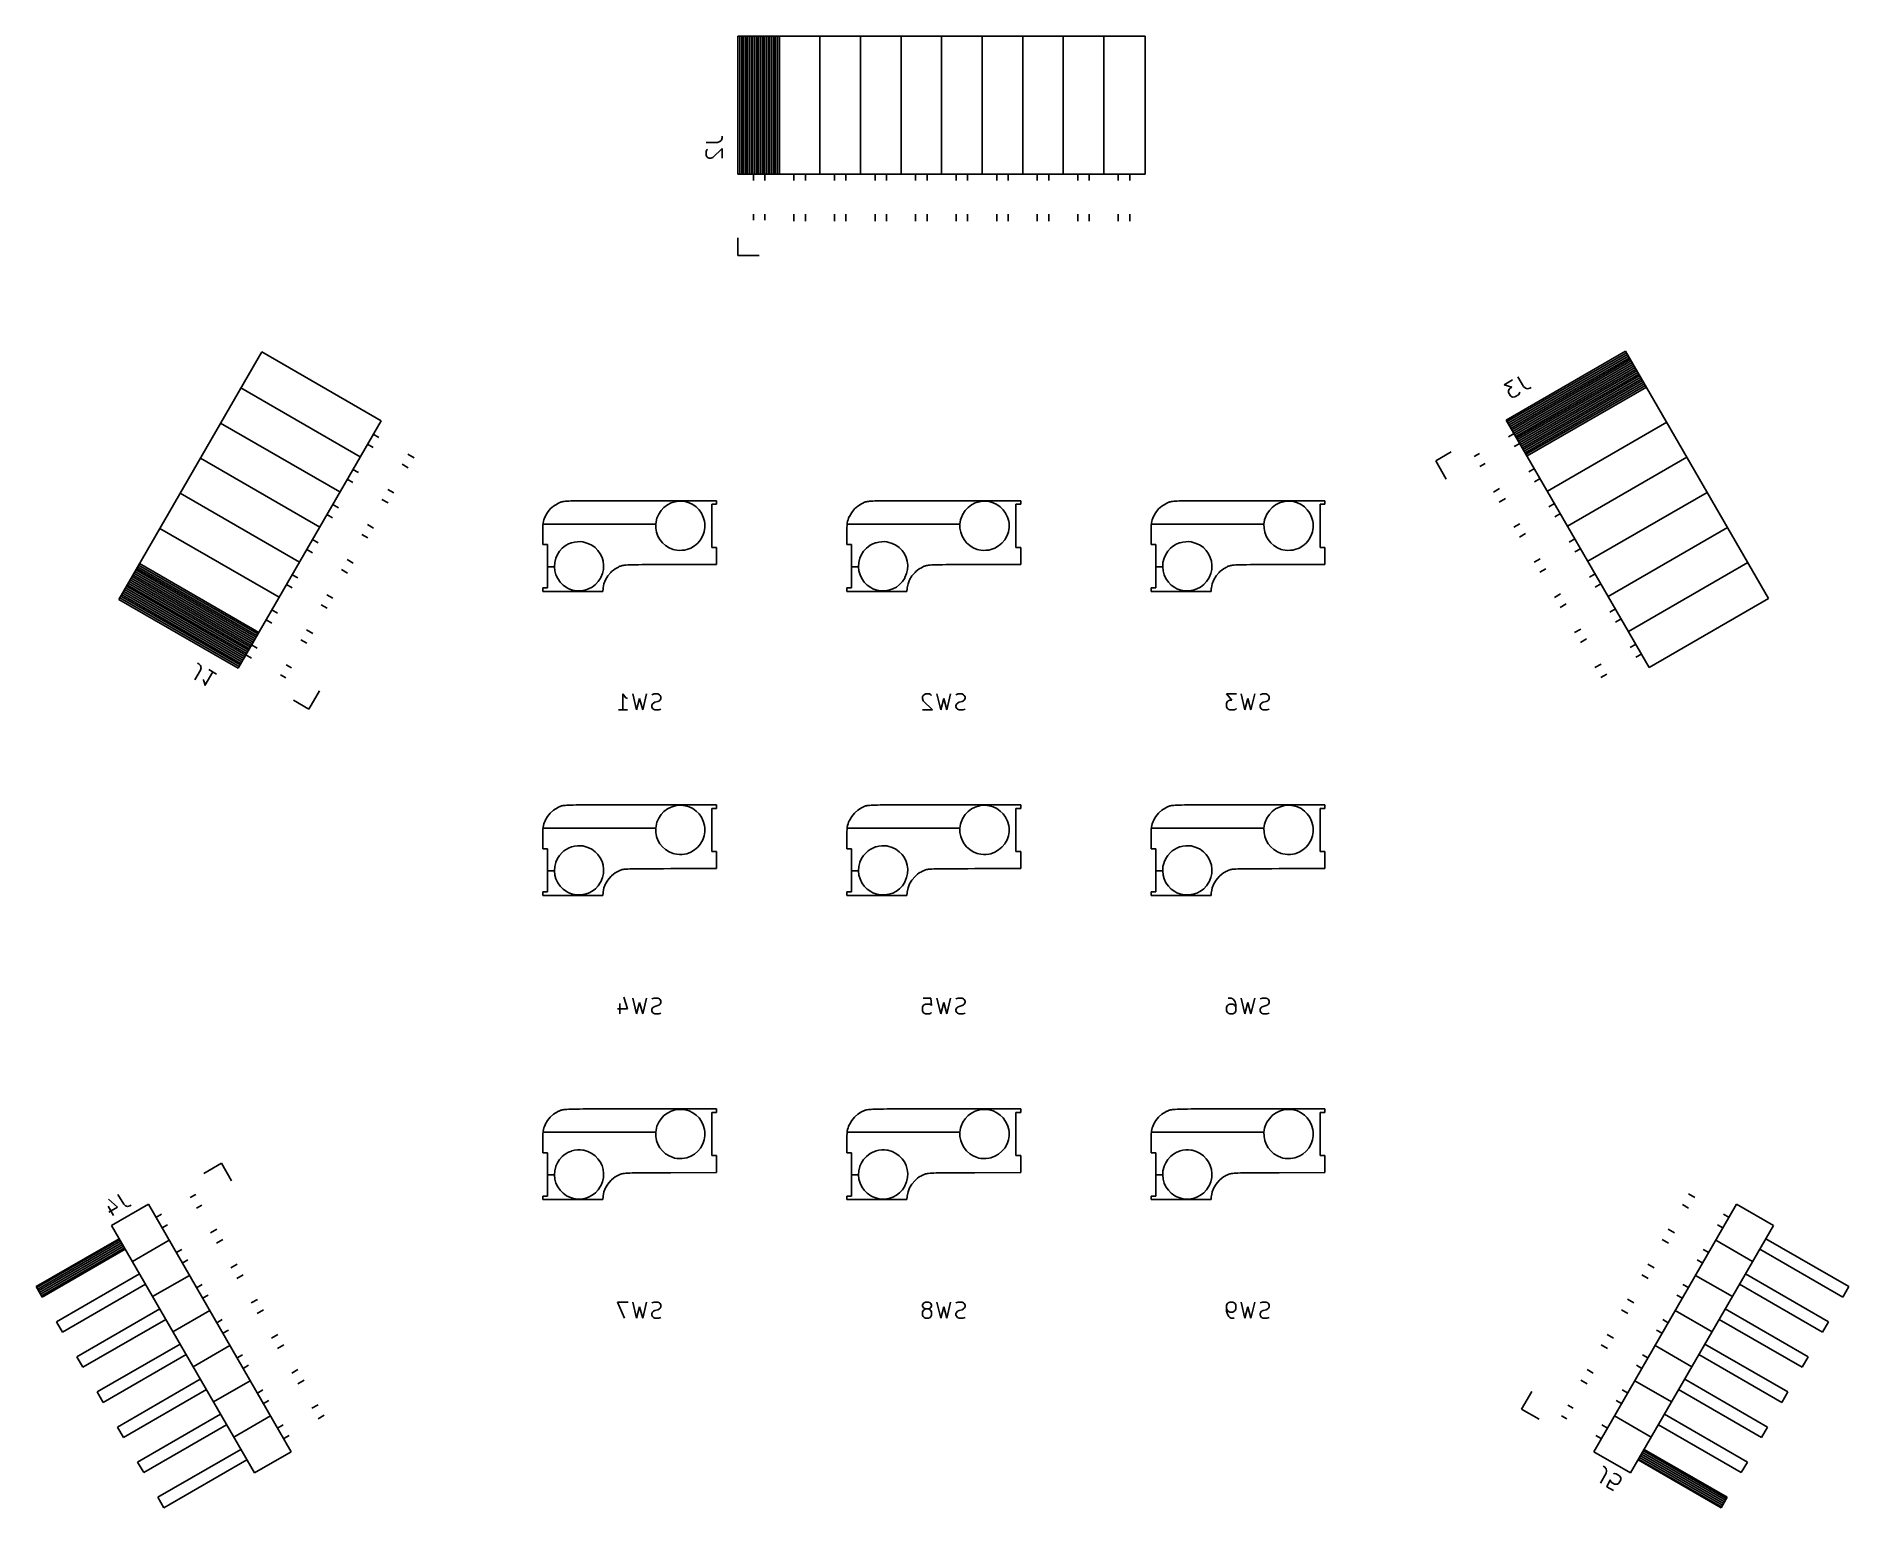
# Model space of a CAD drawing. Extents: x 36 to 150, y -114 to -21.
import ezdxf

# ---------------------------------------------------------------- set-up
doc = ezdxf.new("R2010")
doc.units = 0
doc.layers.add('BLACK', color=7, linetype='CONTINUOUS')

msp = doc.modelspace()

# ---------------------------------------------------------------- linework, layer by layer
at = {"layer": 'BLACK', "linetype": 'CONTINUOUS'}
for p, q in [((79.9703, -21.4008), (79.9703, -30.0308)), ((79.9703, -21.4008), (105.49, -21.4008)), ((80.0903, -21.4008), (80.0903, -30.0308)), ((80.2084, -21.4008), (80.2084, -30.0308)), ((80.3265, -21.4008), (80.3265, -30.0308)), ((80.4446, -21.4008), (80.4446, -30.0308)), ((80.5627, -21.4008), (80.5627, -30.0308)), ((80.6808, -21.4008), (80.6808, -30.0308)), ((80.7989, -21.4008), (80.7989, -30.0308)), ((80.917, -21.4008), (80.917, -30.0308)), ((81.0351, -21.4008), (81.0351, -30.0308)), ((81.1532, -21.4008), (81.1532, -30.0308)), ((81.2712, -21.4008), (81.2712, -30.0308)), ((81.3893, -21.4008), (81.3893, -30.0308)), ((81.5074, -21.4008), (81.5074, -30.0308)), ((81.6255, -21.4008), (81.6255, -30.0308)), ((81.7436, -21.4008), (81.7436, -30.0308)), ((81.8617, -21.4008), (81.8617, -30.0308)), ((81.9798, -21.4008), (81.9798, -30.0308)), ((82.0979, -21.4008), (82.0979, -30.0308)), ((82.216, -21.4008), (82.216, -30.0308)), ((82.3341, -21.4008), (82.3341, -30.0308)), ((82.4522, -21.4008), (82.4522, -30.0308)), ((82.5703, -21.4008), (82.5703, -30.0308)), ((85.1103, -21.4008), (85.1103, -30.0308)), ((87.6503, -21.4008), (87.6503, -30.0308)), ((90.1903, -21.4008), (90.1903, -30.0308)), ((92.7303, -21.4008), (92.7303, -30.0308)), ((95.2703, -21.4008), (95.2703, -30.0308)), ((97.8103, -21.4008), (97.8103, -30.0308)), ((100.35, -21.4008), (100.35, -30.0308)), ((102.89, -21.4008), (102.89, -30.0308)), ((105.49, -21.4008), (105.49, -30.0308)), ((77.9827, -28.0474), (78.697, -28.0474)), ((78.697, -28.0474), (78.8398, -27.9998)), ((78.8398, -27.9998), (78.9351, -27.9046)), ((78.9351, -27.9046), (78.9827, -27.7617)), ((78.9827, -27.7617), (78.9827, -27.6665)), ((78.0303, -28.5236), (77.9827, -28.6189)), ((77.9827, -28.6189), (77.9827, -28.857)), ((77.9827, -28.857), (78.0303, -28.9522)), ((78.0779, -28.476), (78.0303, -28.5236)), ((78.0303, -28.9522), (78.0779, -28.9998)), ((78.0779, -28.9998), (78.1732, -29.0474)), ((78.1732, -29.0474), (78.2684, -29.0474)), ((78.2684, -29.0474), (78.4112, -28.9998)), ((78.4112, -28.9998), (78.9827, -28.4284)), ((78.9827, -28.4284), (78.9827, -29.0474)), ((79.9703, -30.0308), (105.49, -30.0308)), ((80.9403, -30.0308), (80.9403, -30.4408)), ((81.6603, -30.0308), (81.6603, -30.4408)), ((83.4803, -30.0308), (83.4803, -30.4408)), ((84.2003, -30.0308), (84.2003, -30.4408)), ((86.0203, -30.0308), (86.0203, -30.4408)), ((86.7403, -30.0308), (86.7403, -30.4408)), ((88.5603, -30.0308), (88.5603, -30.4408)), ((89.2803, -30.0308), (89.2803, -30.4408)), ((91.1003, -30.0308), (91.1003, -30.4408)), ((91.8203, -30.0308), (91.8203, -30.4408)), ((93.6403, -30.0308), (93.6403, -30.4408)), ((94.3603, -30.0308), (94.3603, -30.4408)), ((96.1803, -30.0308), (96.1803, -30.4408)), ((96.9003, -30.0308), (96.9003, -30.4408)), ((98.7203, -30.0308), (98.7203, -30.4408)), ((99.4403, -30.0308), (99.4403, -30.4408)), ((101.26, -30.0308), (101.26, -30.4408)), ((101.98, -30.0308), (101.98, -30.4408)), ((103.8, -30.0308), (103.8, -30.4408)), ((104.52, -30.0308), (104.52, -30.4408)), ((80.9403, -32.5408), (80.9403, -32.9208)), ((81.6603, -32.5408), (81.6603, -32.9208)), ((83.4803, -32.5408), (83.4803, -32.9808)), ((84.2003, -32.5408), (84.2003, -32.9808)), ((86.0203, -32.5408), (86.0203, -32.9808)), ((86.7403, -32.5408), (86.7403, -32.9808)), ((88.5603, -32.5408), (88.5603, -32.9808)), ((89.2803, -32.5408), (89.2803, -32.9808)), ((91.1003, -32.5408), (91.1003, -32.9808)), ((91.8203, -32.5408), (91.8203, -32.9808)), ((93.6403, -32.5408), (93.6403, -32.9808)), ((94.3603, -32.5408), (94.3603, -32.9808)), ((96.1803, -32.5408), (96.1803, -32.9808)), ((96.9003, -32.5408), (96.9003, -32.9808)), ((98.7203, -32.5408), (98.7203, -32.9808)), ((99.4403, -32.5408), (99.4403, -32.9808)), ((101.26, -32.5408), (101.26, -32.9808)), ((101.98, -32.5408), (101.98, -32.9808)), ((103.8, -32.5408), (103.8, -32.9808)), ((104.52, -32.5408), (104.52, -32.9808)), ((79.9703, -34.0308), (79.9703, -35.1408)), ((79.9703, -35.1408), (81.3003, -35.1408)), ((41.1938, -56.6802), (50.1438, -41.1783)), ((50.1438, -41.1783), (57.6176, -45.4933)), ((135.577, -41.1264), (128.103, -45.4414)), ((135.637, -41.2303), (128.163, -45.5453)), ((135.696, -41.3326), (128.222, -45.6476)), ((135.755, -41.4348), (128.281, -45.7498)), ((135.814, -41.5371), (128.34, -45.8521)), ((135.873, -41.6394), (128.399, -45.9544)), ((135.932, -41.7417), (128.458, -46.0567)), ((135.991, -41.8439), (128.517, -46.1589)), ((136.05, -41.9462), (128.576, -46.2612)), ((135.577, -41.1264), (144.527, -56.6282)), ((128.497, -42.9188), (127.961, -43.2284)), ((136.109, -42.0485), (128.635, -46.3635)), ((136.168, -42.1507), (128.694, -46.4657)), ((136.227, -42.253), (128.753, -46.568)), ((136.286, -42.3553), (128.813, -46.6703)), ((128.827, -42.7284), (129.184, -43.347)), ((136.345, -42.4576), (128.872, -46.7726)), ((136.404, -42.5598), (128.931, -46.8748)), ((136.463, -42.6621), (128.99, -46.9771)), ((136.523, -42.7644), (129.049, -47.0794)), ((136.582, -42.8667), (129.108, -47.1817)), ((136.641, -42.9689), (129.167, -47.2839)), ((136.7, -43.0712), (129.226, -47.3862)), ((48.8438, -43.43), (56.3176, -47.745)), ((127.961, -43.2284), (128.44, -43.3916)), ((128.258, -43.5519), (128.24, -43.617)), ((128.24, -43.617), (128.247, -43.7232)), ((128.247, -43.7232), (128.366, -43.9294)), ((128.316, -43.463), (128.258, -43.5519)), ((128.44, -43.3916), (128.316, -43.463)), ((128.366, -43.9294), (128.454, -43.9881)), ((128.454, -43.9881), (128.519, -44.0055)), ((128.519, -44.0055), (128.626, -43.9992)), ((128.626, -43.9992), (128.873, -43.8563)), ((128.873, -43.8563), (128.932, -43.7674)), ((128.932, -43.7674), (128.949, -43.7024)), ((129.184, -43.347), (129.297, -43.4469)), ((136.759, -43.1735), (129.285, -47.4885)), ((129.297, -43.4469), (129.427, -43.4817)), ((136.818, -43.2758), (129.344, -47.5908)), ((136.877, -43.378), (129.403, -47.693)), ((129.427, -43.4817), (129.574, -43.4515)), ((129.574, -43.4515), (129.657, -43.4039)), ((47.5738, -45.6297), (55.0476, -49.9447)), ((48.6676, -60.9952), (57.6176, -45.4933)), ((57.1326, -46.3334), (57.4877, -46.5384)), ((128.103, -45.4414), (137.053, -60.9432)), ((128.588, -46.2814), (128.233, -46.4864)), ((138.147, -45.5777), (130.673, -49.8927)), ((56.7726, -46.9569), (57.1277, -47.1619)), ((59.3063, -47.5884), (59.6874, -47.8084)), ((124.639, -47.4414), (123.678, -47.9964)), ((126.414, -47.5364), (126.085, -47.7264)), ((128.948, -46.9049), (128.593, -47.1099)), ((46.3038, -47.8294), (53.7776, -52.1444)), ((55.8626, -48.5331), (56.2177, -48.7381)), ((58.9463, -48.2119), (59.3274, -48.4319)), ((123.678, -47.9964), (124.343, -49.1482)), ((126.774, -48.1599), (126.445, -48.3499)), ((129.858, -48.4811), (129.503, -48.6861)), ((139.417, -47.7774), (131.943, -52.0924)), ((55.5026, -49.1566), (55.8577, -49.3616)), ((58.0363, -49.7881), (58.4174, -50.0081)), ((127.684, -49.7361), (127.303, -49.9561)), ((130.218, -49.1047), (129.863, -49.3097)), ((45.0338, -50.0291), (52.5076, -54.3441)), ((54.5926, -50.7328), (54.9477, -50.9378)), ((57.6763, -50.4116), (58.0574, -50.6316)), ((68.0494, -51.2257), (68.2215, -51.0125)), ((68.2215, -51.0125), (68.4262, -50.8342)), ((68.4262, -50.8342), (68.6676, -50.6865)), ((68.6676, -50.6865), (68.7031, -50.6687)), ((68.7031, -50.6687), (68.7432, -50.6486)), ((68.7432, -50.6486), (68.7791, -50.63)), ((68.7791, -50.63), (68.8129, -50.6131)), ((68.8129, -50.6131), (68.8466, -50.5977)), ((68.8466, -50.5977), (68.8826, -50.5837)), ((68.8826, -50.5837), (68.923, -50.5711)), ((68.923, -50.5711), (68.9699, -50.5598)), ((68.9699, -50.5598), (69.0254, -50.5497)), ((69.0254, -50.5497), (69.0918, -50.5408)), ((69.0918, -50.5408), (69.1712, -50.5329)), ((69.1712, -50.5329), (69.2657, -50.5261)), ((69.2657, -50.5261), (69.3776, -50.5202)), ((69.3776, -50.5202), (69.5089, -50.5152)), ((69.5089, -50.5152), (69.6619, -50.511)), ((69.6619, -50.511), (69.8387, -50.5076)), ((69.8387, -50.5076), (70.0414, -50.5048)), ((70.0414, -50.5048), (70.2722, -50.5026)), ((70.2722, -50.5026), (70.5333, -50.5009)), ((70.5333, -50.5009), (70.8269, -50.4997)), ((70.8269, -50.4997), (71.155, -50.4988)), ((71.155, -50.4988), (71.5199, -50.4983)), ((71.5199, -50.4983), (71.9237, -50.498)), ((71.9237, -50.498), (72.3686, -50.4979)), ((72.3686, -50.4979), (72.8567, -50.4979)), ((72.8567, -50.4979), (73.3902, -50.4979)), ((73.3902, -50.4979), (73.9431, -50.4979)), ((73.9431, -50.4979), (78.6374, -50.4975)), ((75.3419, -50.9177), (75.1602, -51.1108)), ((75.553, -50.7585), (75.3419, -50.9177)), ((75.7889, -50.6377), (75.553, -50.7585)), ((76.0453, -50.5595), (75.7889, -50.6377)), ((76.1379, -50.5429), (76.0453, -50.5595)), ((76.4074, -50.526), (76.1379, -50.5429)), ((76.6682, -50.5548), (76.4074, -50.526)), ((76.9159, -50.6262), (76.6682, -50.5548)), ((77.1461, -50.7375), (76.9159, -50.6262)), ((77.3545, -50.8856), (77.1461, -50.7375)), ((77.5367, -51.0676), (77.3545, -50.8856)), ((77.6883, -51.2807), (77.5367, -51.0676)), ((78.6374, -50.7207), (78.3397, -50.7207)), ((78.3397, -50.7207), (78.3397, -53.4244)), ((78.6374, -50.4975), (78.6374, -50.7207)), ((87.0994, -51.2257), (87.2715, -51.0125)), ((87.2715, -51.0125), (87.4762, -50.8342)), ((87.4762, -50.8342), (87.7176, -50.6865)), ((87.7176, -50.6865), (87.7531, -50.6687)), ((87.7531, -50.6687), (87.7932, -50.6486)), ((87.7932, -50.6486), (87.8291, -50.63)), ((87.8291, -50.63), (87.8629, -50.6131)), ((87.8629, -50.6131), (87.8966, -50.5977)), ((87.8966, -50.5977), (87.9326, -50.5837)), ((87.9326, -50.5837), (87.973, -50.5711)), ((87.973, -50.5711), (88.0199, -50.5598)), ((88.0199, -50.5598), (88.0754, -50.5497)), ((88.0754, -50.5497), (88.1418, -50.5408)), ((88.1418, -50.5408), (88.2212, -50.5329)), ((88.2212, -50.5329), (88.3157, -50.5261)), ((88.3157, -50.5261), (88.4276, -50.5202)), ((88.4276, -50.5202), (88.5589, -50.5152)), ((88.5589, -50.5152), (88.7119, -50.511)), ((88.7119, -50.511), (88.8887, -50.5076)), ((88.8887, -50.5076), (89.0914, -50.5048)), ((89.0914, -50.5048), (89.3222, -50.5026)), ((89.3222, -50.5026), (89.5833, -50.5009)), ((89.5833, -50.5009), (89.8769, -50.4997)), ((89.8769, -50.4997), (90.205, -50.4988)), ((90.205, -50.4988), (90.5699, -50.4983)), ((90.5699, -50.4983), (90.9737, -50.498)), ((90.9737, -50.498), (91.4186, -50.4979)), ((91.4186, -50.4979), (91.9067, -50.4979)), ((91.9067, -50.4979), (92.4402, -50.4979)), ((92.4402, -50.4979), (92.9931, -50.4979)), ((92.9931, -50.4979), (97.6874, -50.4975)), ((94.3919, -50.9177), (94.2102, -51.1108)), ((94.603, -50.7585), (94.3919, -50.9177)), ((94.8389, -50.6377), (94.603, -50.7585)), ((95.0953, -50.5595), (94.8389, -50.6377)), ((95.1879, -50.5429), (95.0953, -50.5595)), ((95.4574, -50.526), (95.1879, -50.5429)), ((95.7182, -50.5548), (95.4574, -50.526)), ((95.9659, -50.6262), (95.7182, -50.5548)), ((96.1961, -50.7375), (95.9659, -50.6262)), ((96.4045, -50.8856), (96.1961, -50.7375)), ((96.5867, -51.0676), (96.4045, -50.8856)), ((96.7383, -51.2807), (96.5867, -51.0676)), ((97.6874, -50.7207), (97.3897, -50.7207)), ((97.3897, -50.7207), (97.3897, -53.4244)), ((97.6874, -50.4975), (97.6874, -50.7207)), ((106.149, -51.2257), (106.321, -51.0125)), ((106.321, -51.0125), (106.526, -50.8342)), ((106.526, -50.8342), (106.768, -50.6865)), ((106.768, -50.6865), (106.803, -50.6687)), ((106.803, -50.6687), (106.843, -50.6486)), ((106.843, -50.6486), (106.879, -50.63)), ((106.879, -50.63), (106.913, -50.6131)), ((106.913, -50.6131), (106.947, -50.5977)), ((106.947, -50.5977), (106.983, -50.5837)), ((106.983, -50.5837), (107.023, -50.5711)), ((107.023, -50.5711), (107.07, -50.5598)), ((107.07, -50.5598), (107.125, -50.5497)), ((107.125, -50.5497), (107.192, -50.5408)), ((107.192, -50.5408), (107.271, -50.5329)), ((107.271, -50.5329), (107.366, -50.5261)), ((107.366, -50.5261), (107.478, -50.5202)), ((107.478, -50.5202), (107.609, -50.5152)), ((107.609, -50.5152), (107.762, -50.511)), ((107.762, -50.511), (107.939, -50.5076)), ((107.939, -50.5076), (108.141, -50.5048)), ((108.141, -50.5048), (108.372, -50.5026)), ((108.372, -50.5026), (108.633, -50.5009)), ((108.633, -50.5009), (108.927, -50.4997)), ((108.927, -50.4997), (109.255, -50.4988)), ((109.255, -50.4988), (109.62, -50.4983)), ((109.62, -50.4983), (110.024, -50.498)), ((110.024, -50.498), (110.469, -50.4979)), ((110.469, -50.4979), (110.957, -50.4979)), ((110.957, -50.4979), (111.49, -50.4979)), ((111.49, -50.4979), (112.043, -50.4979)), ((112.043, -50.4979), (116.737, -50.4975)), ((113.442, -50.9177), (113.26, -51.1108)), ((113.653, -50.7585), (113.442, -50.9177)), ((113.889, -50.6377), (113.653, -50.7585)), ((114.145, -50.5595), (113.889, -50.6377)), ((114.238, -50.5429), (114.145, -50.5595)), ((114.507, -50.526), (114.238, -50.5429)), ((114.768, -50.5548), (114.507, -50.526)), ((115.016, -50.6262), (114.768, -50.5548)), ((115.246, -50.7375), (115.016, -50.6262)), ((115.455, -50.8856), (115.246, -50.7375)), ((115.637, -51.0676), (115.455, -50.8856)), ((115.788, -51.2807), (115.637, -51.0676)), ((116.737, -50.7207), (116.44, -50.7207)), ((116.44, -50.7207), (116.44, -53.4244)), ((116.737, -50.4975), (116.737, -50.7207)), ((128.044, -50.3597), (127.663, -50.5797)), ((131.128, -50.6808), (130.773, -50.8858)), ((140.687, -49.9771), (133.213, -54.2921)), ((54.2326, -51.3563), (54.5877, -51.5613)), ((56.7663, -51.9878), (57.1474, -52.2078)), ((67.7498, -52.388), (67.7541, -52.1936)), ((67.7541, -52.1936), (67.7622, -52.0339)), ((67.7622, -52.0339), (67.769, -51.9651)), ((67.769, -51.9651), (67.7754, -51.9014)), ((67.769, -51.9651), (74.8237, -51.9651)), ((74.8237, -51.9651), (67.769, -51.9651)), ((67.7754, -51.9014), (67.7945, -51.7886)), ((67.7945, -51.7886), (67.8206, -51.6881)), ((67.8206, -51.6881), (67.8548, -51.5924)), ((67.8548, -51.5924), (67.898, -51.4942)), ((67.898, -51.4942), (67.9057, -51.478)), ((67.9057, -51.478), (68.0494, -51.2257)), ((74.8663, -51.7032), (74.8237, -51.9651)), ((74.8237, -51.9651), (74.8276, -52.2242)), ((74.9028, -51.5814), (74.8663, -51.7032)), ((75.0123, -51.3335), (74.9028, -51.5814)), ((75.1602, -51.1108), (75.0123, -51.3335)), ((77.8051, -51.5218), (77.6883, -51.2807)), ((77.8825, -51.7882), (77.8051, -51.5218)), ((77.8624, -52.4418), (77.9041, -52.1859)), ((77.9032, -51.9306), (77.8825, -51.7882)), ((77.9041, -52.1859), (77.9032, -51.9306)), ((86.7998, -52.388), (86.8041, -52.1936)), ((86.8041, -52.1936), (86.8122, -52.0339)), ((86.8122, -52.0339), (86.819, -51.9651)), ((86.819, -51.9651), (86.8254, -51.9014)), ((86.819, -51.9651), (93.8737, -51.9651)), ((93.8737, -51.9651), (86.819, -51.9651)), ((86.8254, -51.9014), (86.8445, -51.7886)), ((86.8445, -51.7886), (86.8706, -51.6881)), ((86.8706, -51.6881), (86.9048, -51.5924)), ((86.9048, -51.5924), (86.948, -51.4942)), ((86.948, -51.4942), (86.9557, -51.478)), ((86.9557, -51.478), (87.0994, -51.2257)), ((93.9163, -51.7032), (93.8737, -51.9651)), ((93.8737, -51.9651), (93.8776, -52.2242)), ((93.9528, -51.5814), (93.9163, -51.7032)), ((94.0623, -51.3335), (93.9528, -51.5814)), ((94.2102, -51.1108), (94.0623, -51.3335)), ((96.8551, -51.5218), (96.7383, -51.2807)), ((96.9325, -51.7882), (96.8551, -51.5218)), ((96.9124, -52.4418), (96.9541, -52.1859)), ((96.9532, -51.9306), (96.9325, -51.7882)), ((96.9541, -52.1859), (96.9532, -51.9306)), ((105.85, -52.388), (105.854, -52.1936)), ((105.854, -52.1936), (105.862, -52.0339)), ((105.862, -52.0339), (105.869, -51.9651)), ((105.869, -51.9651), (105.875, -51.9014)), ((105.869, -51.9651), (112.924, -51.9651)), ((112.924, -51.9651), (105.869, -51.9651)), ((105.875, -51.9014), (105.894, -51.7886)), ((105.894, -51.7886), (105.921, -51.6881)), ((105.921, -51.6881), (105.955, -51.5924)), ((105.955, -51.5924), (105.998, -51.4942)), ((105.998, -51.4942), (106.006, -51.478)), ((106.006, -51.478), (106.149, -51.2257)), ((112.966, -51.7032), (112.924, -51.9651)), ((112.924, -51.9651), (112.928, -52.2242)), ((113.003, -51.5814), (112.966, -51.7032)), ((113.112, -51.3335), (113.003, -51.5814)), ((113.26, -51.1108), (113.112, -51.3335)), ((115.905, -51.5218), (115.788, -51.2807)), ((115.982, -51.7882), (115.905, -51.5218)), ((115.962, -52.4418), (116.004, -52.1859)), ((116.003, -51.9306), (115.982, -51.7882)), ((116.004, -52.1859), (116.003, -51.9306)), ((128.954, -51.9358), (128.573, -52.1558)), ((131.488, -51.3044), (131.133, -51.5094)), ((141.957, -52.1768), (134.483, -56.4918)), ((43.7638, -52.2288), (51.2376, -56.5438)), ((53.3226, -52.9325), (53.6777, -53.1375)), ((56.4063, -52.6113), (56.7874, -52.8313)), ((67.7481, -53.2508), (67.7485, -52.6245)), ((68.0458, -53.2508), (67.7481, -53.2508)), ((67.7485, -52.6245), (67.7498, -52.388)), ((68.0458, -54.6363), (68.0458, -53.2508)), ((69.2158, -53.2872), (69.0763, -53.3891)), ((69.3639, -53.2082), (69.2158, -53.2872)), ((69.54, -53.1405), (69.3639, -53.2082)), ((69.5737, -53.1299), (69.54, -53.1405)), ((69.7433, -53.0908), (69.5737, -53.1299)), ((69.9273, -53.0677), (69.7433, -53.0908)), ((70.1059, -53.0623), (69.9273, -53.0677)), ((70.2594, -53.0764), (70.1059, -53.0623)), ((70.3156, -53.0876), (70.2594, -53.0764)), ((70.5813, -53.1679), (70.3156, -53.0876)), ((70.82, -53.286), (70.5813, -53.1679)), ((71.0295, -53.4373), (70.82, -53.286)), ((74.8276, -52.2242), (74.8752, -52.4756)), ((74.8752, -52.4756), (74.9633, -52.7143)), ((74.9633, -52.7143), (75.0892, -52.9356)), ((75.0892, -52.9356), (75.2496, -53.1344)), ((75.2496, -53.1344), (75.4418, -53.306)), ((75.4418, -53.306), (75.6626, -53.4454)), ((77.0171, -53.4639), (77.252, -53.3246)), ((77.252, -53.3246), (77.4599, -53.1515)), ((77.4599, -53.1515), (77.6324, -52.9507)), ((77.6324, -52.9507), (77.66, -52.9106)), ((77.66, -52.9106), (77.7803, -52.6871)), ((77.7803, -52.6871), (77.8624, -52.4418)), ((86.7981, -53.2508), (86.7985, -52.6245)), ((87.0958, -53.2508), (86.7981, -53.2508)), ((86.7985, -52.6245), (86.7998, -52.388)), ((87.0958, -54.6363), (87.0958, -53.2508)), ((88.2658, -53.2872), (88.1263, -53.3891)), ((88.4139, -53.2082), (88.2658, -53.2872)), ((88.59, -53.1405), (88.4139, -53.2082)), ((88.6237, -53.1299), (88.59, -53.1405)), ((88.7933, -53.0908), (88.6237, -53.1299)), ((88.9773, -53.0677), (88.7933, -53.0908)), ((89.1559, -53.0623), (88.9773, -53.0677)), ((89.3094, -53.0764), (89.1559, -53.0623)), ((89.3656, -53.0876), (89.3094, -53.0764)), ((89.6313, -53.1679), (89.3656, -53.0876)), ((89.87, -53.286), (89.6313, -53.1679)), ((90.0795, -53.4373), (89.87, -53.286)), ((93.8776, -52.2242), (93.9252, -52.4756)), ((93.9252, -52.4756), (94.0133, -52.7143)), ((94.0133, -52.7143), (94.1392, -52.9356)), ((94.1392, -52.9356), (94.2996, -53.1344)), ((94.2996, -53.1344), (94.4918, -53.306)), ((94.4918, -53.306), (94.7126, -53.4454)), ((96.0671, -53.4639), (96.302, -53.3246)), ((96.302, -53.3246), (96.5099, -53.1515)), ((96.5099, -53.1515), (96.6824, -52.9507)), ((96.6824, -52.9507), (96.71, -52.9106)), ((96.71, -52.9106), (96.8303, -52.6871)), ((96.8303, -52.6871), (96.9124, -52.4418)), ((105.848, -53.2508), (105.849, -52.6245)), ((106.146, -53.2508), (105.848, -53.2508)), ((105.849, -52.6245), (105.85, -52.388)), ((106.146, -54.6363), (106.146, -53.2508)), ((107.316, -53.2872), (107.176, -53.3891)), ((107.464, -53.2082), (107.316, -53.2872)), ((107.64, -53.1405), (107.464, -53.2082)), ((107.674, -53.1299), (107.64, -53.1405)), ((107.843, -53.0908), (107.674, -53.1299)), ((108.027, -53.0677), (107.843, -53.0908)), ((108.206, -53.0623), (108.027, -53.0677)), ((108.359, -53.0764), (108.206, -53.0623)), ((108.416, -53.0876), (108.359, -53.0764)), ((108.681, -53.1679), (108.416, -53.0876)), ((108.92, -53.286), (108.681, -53.1679)), ((109.13, -53.4373), (108.92, -53.286)), ((112.928, -52.2242), (112.975, -52.4756)), ((112.975, -52.4756), (113.063, -52.7143)), ((113.063, -52.7143), (113.189, -52.9356)), ((113.189, -52.9356), (113.35, -53.1344)), ((113.35, -53.1344), (113.542, -53.306)), ((113.542, -53.306), (113.763, -53.4454)), ((115.117, -53.4639), (115.352, -53.3246)), ((115.352, -53.3246), (115.56, -53.1515)), ((115.56, -53.1515), (115.732, -52.9507)), ((115.732, -52.9507), (115.76, -52.9106)), ((115.76, -52.9106), (115.88, -52.6871)), ((115.88, -52.6871), (115.962, -52.4418)), ((129.314, -52.5594), (128.933, -52.7794)), ((132.398, -52.8805), (132.043, -53.0855)), ((42.4938, -54.4285), (49.9676, -58.7435)), ((52.9626, -53.556), (53.3177, -53.761)), ((55.4963, -54.1875), (55.8774, -54.4075)), ((68.4969, -54.3712), (68.4779, -54.6363)), ((68.5632, -54.1054), (68.4969, -54.3712)), ((68.5679, -54.0918), (68.5632, -54.1054)), ((68.6669, -53.8669), (68.5679, -54.0918)), ((68.7992, -53.6673), (68.6669, -53.8669)), ((68.973, -53.4805), (68.7992, -53.6673)), ((69.0763, -53.3891), (68.973, -53.4805)), ((71.2076, -53.6174), (71.0295, -53.4373)), ((71.3521, -53.822), (71.2076, -53.6174)), ((71.4607, -54.0466), (71.3521, -53.822)), ((71.5313, -54.2869), (71.4607, -54.0466)), ((71.5615, -54.5384), (71.5313, -54.2869)), ((75.6626, -53.4454), (75.9092, -53.5477)), ((78.6374, -54.4896), (75.7662, -54.4973)), ((75.9092, -53.5477), (76.0081, -53.5756)), ((76.0081, -53.5756), (76.1438, -53.5979)), ((76.1438, -53.5979), (76.3061, -53.6075)), ((76.3061, -53.6075), (76.4761, -53.6047)), ((76.4761, -53.6047), (76.6351, -53.5898)), ((76.6351, -53.5898), (76.7632, -53.5634)), ((76.7632, -53.5634), (77.0171, -53.4639)), ((78.3397, -53.4244), (78.6374, -53.4244)), ((78.6374, -53.4244), (78.6374, -54.4896)), ((87.5469, -54.3712), (87.5279, -54.6363)), ((87.6132, -54.1054), (87.5469, -54.3712)), ((87.6179, -54.0918), (87.6132, -54.1054)), ((87.7169, -53.8669), (87.6179, -54.0918)), ((87.8492, -53.6673), (87.7169, -53.8669)), ((88.023, -53.4805), (87.8492, -53.6673)), ((88.1263, -53.3891), (88.023, -53.4805)), ((90.2576, -53.6174), (90.0795, -53.4373)), ((90.4021, -53.822), (90.2576, -53.6174)), ((90.5107, -54.0466), (90.4021, -53.822)), ((90.5813, -54.2869), (90.5107, -54.0466)), ((90.6115, -54.5384), (90.5813, -54.2869)), ((94.7126, -53.4454), (94.9592, -53.5477)), ((97.6874, -54.4896), (94.8162, -54.4973)), ((94.9592, -53.5477), (95.0581, -53.5756)), ((95.0581, -53.5756), (95.1938, -53.5979)), ((95.1938, -53.5979), (95.3561, -53.6075)), ((95.3561, -53.6075), (95.5261, -53.6047)), ((95.5261, -53.6047), (95.6851, -53.5898)), ((95.6851, -53.5898), (95.8132, -53.5634)), ((95.8132, -53.5634), (96.0671, -53.4639)), ((97.3897, -53.4244), (97.6874, -53.4244)), ((97.6874, -53.4244), (97.6874, -54.4896)), ((106.597, -54.3712), (106.578, -54.6363)), ((106.663, -54.1054), (106.597, -54.3712)), ((106.668, -54.0918), (106.663, -54.1054)), ((106.767, -53.8669), (106.668, -54.0918)), ((106.899, -53.6673), (106.767, -53.8669)), ((107.073, -53.4805), (106.899, -53.6673)), ((107.176, -53.3891), (107.073, -53.4805)), ((109.308, -53.6174), (109.13, -53.4373)), ((109.452, -53.822), (109.308, -53.6174)), ((109.561, -54.0466), (109.452, -53.822)), ((109.631, -54.2869), (109.561, -54.0466)), ((109.662, -54.5384), (109.631, -54.2869)), ((113.763, -53.4454), (114.009, -53.5477)), ((116.737, -54.4896), (113.866, -54.4973)), ((114.009, -53.5477), (114.108, -53.5756)), ((114.108, -53.5756), (114.244, -53.5979)), ((114.244, -53.5979), (114.406, -53.6075)), ((114.406, -53.6075), (114.576, -53.6047)), ((114.576, -53.6047), (114.735, -53.5898)), ((114.735, -53.5898), (114.863, -53.5634)), ((114.863, -53.5634), (115.117, -53.4639)), ((116.44, -53.4244), (116.737, -53.4244)), ((116.737, -53.4244), (116.737, -54.4896)), ((130.224, -54.1355), (129.843, -54.3555)), ((132.758, -53.5041), (132.403, -53.7091)), ((143.227, -54.3766), (135.753, -58.6916)), ((41.8443, -55.5535), (49.3181, -59.8685)), ((41.9033, -55.4513), (49.3771, -59.7663)), ((41.9624, -55.349), (49.4362, -59.664)), ((42.0214, -55.2467), (49.4952, -59.5617)), ((42.0805, -55.1444), (49.5543, -59.4594)), ((42.1395, -55.0422), (49.6133, -59.3572)), ((42.1985, -54.9399), (49.6723, -59.2549)), ((42.2576, -54.8376), (49.7314, -59.1526)), ((42.3166, -54.7353), (49.7904, -59.0503)), ((42.3757, -54.6331), (49.8495, -58.9481)), ((42.4347, -54.5308), (49.9085, -58.8458)), ((52.0526, -55.1322), (52.4077, -55.3372)), ((55.1363, -54.811), (55.5174, -55.031)), ((68.0458, -55.9545), (68.0458, -54.6363)), ((68.0458, -54.6363), (68.4779, -54.6363)), ((68.4779, -54.6363), (68.0458, -54.6363)), ((68.4779, -54.6363), (68.5041, -54.8958)), ((68.5041, -54.8958), (68.5734, -55.1447)), ((68.5734, -55.1447), (68.6837, -55.3782)), ((68.6837, -55.3782), (68.8328, -55.5912)), ((68.8328, -55.5912), (69.0187, -55.7788)), ((71.0532, -55.7523), (71.2294, -55.5655)), ((71.2294, -55.5655), (71.3721, -55.3472)), ((71.3721, -55.3472), (71.3882, -55.316)), ((71.3882, -55.316), (71.4922, -55.0573)), ((71.4922, -55.0573), (71.5492, -54.7966)), ((71.5492, -54.7966), (71.5615, -54.5384)), ((71.6759, -55.4506), (71.5778, -55.7018)), ((71.8218, -55.2116), (71.6759, -55.4506)), ((72.0153, -54.9854), (71.8218, -55.2116)), ((72.0631, -54.9382), (72.0153, -54.9854)), ((72.1743, -54.8395), (72.0631, -54.9382)), ((72.2843, -54.7624), (72.1743, -54.8395)), ((72.4122, -54.6925), (72.2843, -54.7624)), ((72.4427, -54.6773), (72.4122, -54.6925)), ((72.4941, -54.6508), (72.4427, -54.6773)), ((72.5403, -54.6272), (72.4941, -54.6508)), ((72.5842, -54.6063), (72.5403, -54.6272)), ((72.6285, -54.5879), (72.5842, -54.6063)), ((72.6763, -54.5718), (72.6285, -54.5879)), ((72.7304, -54.5579), (72.6763, -54.5718)), ((72.7937, -54.546), (72.7304, -54.5579)), ((72.8508, -54.5384), (72.7937, -54.546)), ((72.8691, -54.5359), (72.8508, -54.5384)), ((72.9594, -54.5275), (72.8691, -54.5359)), ((73.0675, -54.5206), (72.9594, -54.5275)), ((73.1965, -54.5151), (73.0675, -54.5206)), ((73.349, -54.5107), (73.1965, -54.5151)), ((73.528, -54.5073), (73.349, -54.5107)), ((73.7365, -54.5047), (73.528, -54.5073)), ((73.9772, -54.5028), (73.7365, -54.5047)), ((74.2531, -54.5014), (73.9772, -54.5028)), ((74.5671, -54.5003), (74.2531, -54.5014)), ((74.922, -54.4994), (74.5671, -54.5003)), ((75.3207, -54.4985), (74.922, -54.4994)), ((75.7662, -54.4973), (75.3207, -54.4985)), ((87.0958, -55.9545), (87.0958, -54.6363)), ((87.0958, -54.6363), (87.5279, -54.6363)), ((87.5279, -54.6363), (87.0958, -54.6363)), ((87.5279, -54.6363), (87.5541, -54.8958)), ((87.5541, -54.8958), (87.6234, -55.1447)), ((87.6234, -55.1447), (87.7337, -55.3782)), ((87.7337, -55.3782), (87.8828, -55.5912)), ((87.8828, -55.5912), (88.0687, -55.7788)), ((90.1032, -55.7523), (90.2794, -55.5655)), ((90.2794, -55.5655), (90.4221, -55.3472)), ((90.4221, -55.3472), (90.4382, -55.316)), ((90.4382, -55.316), (90.5422, -55.0573)), ((90.5422, -55.0573), (90.5992, -54.7966)), ((90.5992, -54.7966), (90.6115, -54.5384)), ((90.7259, -55.4506), (90.6278, -55.7018)), ((90.8718, -55.2116), (90.7259, -55.4506)), ((91.0653, -54.9854), (90.8718, -55.2116)), ((91.1131, -54.9382), (91.0653, -54.9854)), ((91.2243, -54.8395), (91.1131, -54.9382)), ((91.3343, -54.7624), (91.2243, -54.8395)), ((91.4622, -54.6925), (91.3343, -54.7624)), ((91.4927, -54.6773), (91.4622, -54.6925)), ((91.5441, -54.6508), (91.4927, -54.6773)), ((91.5903, -54.6272), (91.5441, -54.6508)), ((91.6342, -54.6063), (91.5903, -54.6272)), ((91.6785, -54.5879), (91.6342, -54.6063)), ((91.7263, -54.5718), (91.6785, -54.5879)), ((91.7804, -54.5579), (91.7263, -54.5718)), ((91.8437, -54.546), (91.7804, -54.5579)), ((91.9008, -54.5384), (91.8437, -54.546)), ((91.919, -54.5359), (91.9008, -54.5384)), ((92.0094, -54.5275), (91.919, -54.5359)), ((92.1175, -54.5206), (92.0094, -54.5275)), ((92.2465, -54.5151), (92.1175, -54.5206)), ((92.399, -54.5107), (92.2465, -54.5151)), ((92.578, -54.5073), (92.399, -54.5107)), ((92.7865, -54.5047), (92.578, -54.5073)), ((93.0272, -54.5028), (92.7865, -54.5047)), ((93.3031, -54.5014), (93.0272, -54.5028)), ((93.6171, -54.5003), (93.3031, -54.5014)), ((93.972, -54.4994), (93.6171, -54.5003)), ((94.3707, -54.4985), (93.972, -54.4994)), ((94.8162, -54.4973), (94.3707, -54.4985)), ((106.146, -55.9545), (106.146, -54.6363)), ((106.146, -54.6363), (106.578, -54.6363)), ((106.578, -54.6363), (106.146, -54.6363)), ((106.578, -54.6363), (106.604, -54.8958)), ((106.604, -54.8958), (106.673, -55.1447)), ((106.673, -55.1447), (106.784, -55.3782)), ((106.784, -55.3782), (106.933, -55.5912)), ((106.933, -55.5912), (107.119, -55.7788)), ((109.153, -55.7523), (109.329, -55.5655)), ((109.329, -55.5655), (109.472, -55.3472)), ((109.472, -55.3472), (109.488, -55.316)), ((109.488, -55.316), (109.592, -55.0573)), ((109.592, -55.0573), (109.649, -54.7966)), ((109.649, -54.7966), (109.662, -54.5384)), ((109.776, -55.4506), (109.678, -55.7018)), ((109.922, -55.2116), (109.776, -55.4506)), ((110.115, -54.9854), (109.922, -55.2116)), ((110.163, -54.9382), (110.115, -54.9854)), ((110.274, -54.8395), (110.163, -54.9382)), ((110.384, -54.7624), (110.274, -54.8395)), ((110.512, -54.6925), (110.384, -54.7624)), ((110.543, -54.6773), (110.512, -54.6925)), ((110.594, -54.6508), (110.543, -54.6773)), ((110.64, -54.6272), (110.594, -54.6508)), ((110.684, -54.6063), (110.64, -54.6272)), ((110.729, -54.5879), (110.684, -54.6063)), ((110.776, -54.5718), (110.729, -54.5879)), ((110.83, -54.5579), (110.776, -54.5718)), ((110.894, -54.546), (110.83, -54.5579)), ((110.951, -54.5384), (110.894, -54.546)), ((110.969, -54.5359), (110.951, -54.5384)), ((111.059, -54.5275), (110.969, -54.5359)), ((111.168, -54.5206), (111.059, -54.5275)), ((111.296, -54.5151), (111.168, -54.5206)), ((111.449, -54.5107), (111.296, -54.5151)), ((111.628, -54.5073), (111.449, -54.5107)), ((111.836, -54.5047), (111.628, -54.5073)), ((112.077, -54.5028), (111.836, -54.5047)), ((112.353, -54.5014), (112.077, -54.5028)), ((112.667, -54.5003), (112.353, -54.5014)), ((113.022, -54.4994), (112.667, -54.5003)), ((113.421, -54.4985), (113.022, -54.4994)), ((113.866, -54.4973), (113.421, -54.4985)), ((130.584, -54.7591), (130.203, -54.9791)), ((133.668, -55.0802), (133.313, -55.2852)), ((41.1938, -56.6802), (48.6676, -60.9952)), ((41.2538, -56.5763), (48.7276, -60.8913)), ((41.3128, -56.474), (48.7866, -60.789)), ((41.3719, -56.3717), (48.8457, -60.6867)), ((41.4309, -56.2694), (48.9047, -60.5844)), ((41.49, -56.1672), (48.9638, -60.4822)), ((41.549, -56.0649), (49.0228, -60.3799)), ((41.6081, -55.9626), (49.0819, -60.2776)), ((41.6671, -55.8603), (49.1409, -60.1753)), ((41.7262, -55.7581), (49.2, -60.0731)), ((41.7852, -55.6558), (49.259, -59.9708)), ((51.6926, -55.7557), (52.0477, -55.9607)), ((54.2263, -56.3872), (54.6074, -56.6072)), ((67.7481, -56.1777), (67.7481, -55.9545)), ((67.7481, -55.9545), (68.0458, -55.9545)), ((71.5113, -56.1777), (67.7481, -56.1777)), ((69.0187, -55.7788), (69.2392, -55.9361)), ((69.2392, -55.9361), (69.375, -56.0082)), ((69.375, -56.0082), (69.6215, -56.0983)), ((69.6215, -56.0983), (69.8755, -56.1429)), ((69.8755, -56.1429), (70.1311, -56.1439)), ((70.1311, -56.1439), (70.3826, -56.1033)), ((70.3826, -56.1033), (70.624, -56.0232)), ((70.624, -56.0232), (70.8495, -55.9055)), ((70.8495, -55.9055), (71.0532, -55.7523)), ((71.525, -55.9956), (71.5113, -56.1777)), ((71.5277, -55.9647), (71.525, -55.9956)), ((71.5778, -55.7018), (71.5277, -55.9647)), ((86.7981, -56.1777), (86.7981, -55.9545)), ((86.7981, -55.9545), (87.0958, -55.9545)), ((90.5613, -56.1777), (86.7981, -56.1777)), ((88.0687, -55.7788), (88.2892, -55.9361)), ((88.2892, -55.9361), (88.425, -56.0082)), ((88.425, -56.0082), (88.6715, -56.0983)), ((88.6715, -56.0983), (88.9255, -56.1429)), ((88.9255, -56.1429), (89.1811, -56.1439)), ((89.1811, -56.1439), (89.4326, -56.1033)), ((89.4326, -56.1033), (89.674, -56.0232)), ((89.674, -56.0232), (89.8995, -55.9055)), ((89.8995, -55.9055), (90.1032, -55.7523)), ((90.575, -55.9956), (90.5613, -56.1777)), ((90.5777, -55.9647), (90.575, -55.9956)), ((90.6278, -55.7018), (90.5777, -55.9647)), ((105.848, -56.1777), (105.848, -55.9545)), ((105.848, -55.9545), (106.146, -55.9545)), ((109.611, -56.1777), (105.848, -56.1777)), ((107.119, -55.7788), (107.339, -55.9361)), ((107.339, -55.9361), (107.475, -56.0082)), ((107.475, -56.0082), (107.721, -56.0983)), ((107.721, -56.0983), (107.975, -56.1429)), ((107.975, -56.1429), (108.231, -56.1439)), ((108.231, -56.1439), (108.483, -56.1033)), ((108.483, -56.1033), (108.724, -56.0232)), ((108.724, -56.0232), (108.949, -55.9055)), ((108.949, -55.9055), (109.153, -55.7523)), ((109.625, -55.9956), (109.611, -56.1777)), ((109.628, -55.9647), (109.625, -55.9956)), ((109.678, -55.7018), (109.628, -55.9647)), ((131.494, -56.3352), (131.113, -56.5552)), ((134.028, -55.7038), (133.673, -55.9088)), ((144.527, -56.6282), (137.053, -60.9432)), ((50.7826, -57.3319), (51.1377, -57.5369)), ((53.8663, -57.0107), (54.2474, -57.2307)), ((131.854, -56.9588), (131.473, -57.1788)), ((134.938, -57.2799), (134.583, -57.4849)), ((50.4226, -57.9554), (50.7777, -58.1604)), ((52.9563, -58.5869), (53.3374, -58.8069)), ((132.764, -58.5349), (132.383, -58.7549)), ((135.298, -57.9035), (134.943, -58.1085)), ((49.1526, -60.1551), (49.5077, -60.3601)), ((49.5126, -59.5316), (49.8677, -59.7366)), ((52.5963, -59.2104), (52.9774, -59.4304)), ((133.124, -59.1585), (132.743, -59.3785)), ((136.208, -59.4796), (135.853, -59.6846)), ((136.568, -60.1032), (136.213, -60.3082)), ((45.9562, -61.7248), (46.3133, -61.1063)), ((46.2087, -60.716), (46.1262, -60.6683)), ((46.3086, -60.8286), (46.2087, -60.716)), ((46.3435, -60.9587), (46.3086, -60.8286)), ((46.3133, -61.1063), (46.3435, -60.9587)), ((47.0747, -61.216), (46.5747, -62.082)), ((47.3222, -61.3588), (46.8273, -61.0731)), ((51.6863, -60.7866), (52.0154, -60.9766)), ((134.034, -60.7346), (133.653, -60.9546)), ((46.5288, -61.7805), (46.4702, -61.6917)), ((46.5637, -61.9106), (46.5288, -61.7805)), ((46.5747, -62.082), (46.5637, -61.9106)), ((51.3263, -61.4101), (51.6554, -61.6001)), ((53.093, -63.5502), (53.758, -62.3984)), ((134.394, -61.3582), (134.013, -61.5782)), ((52.1317, -62.9952), (53.093, -63.5502)), ((72.7711, -63.6024), (72.7711, -62.6024)), ((72.7711, -62.6024), (72.8664, -62.7452)), ((72.8664, -62.7452), (72.9616, -62.8405)), ((72.9616, -62.8405), (73.0568, -62.8881)), ((73.6283, -63.6024), (73.3902, -62.6024)), ((73.8187, -62.8881), (73.6283, -63.6024)), ((74.0092, -63.6024), (73.8187, -62.8881)), ((74.2473, -62.6024), (74.0092, -63.6024)), ((74.7235, -62.6024), (74.5807, -62.65)), ((74.5807, -63.3167), (74.6283, -63.2214)), ((74.5807, -63.4119), (74.5807, -63.3167)), ((74.6283, -63.5071), (74.5807, -63.4119)), ((74.6283, -63.2214), (74.6759, -63.1738)), ((74.6759, -63.5548), (74.6283, -63.5071)), ((74.6759, -63.1738), (74.7711, -63.1262)), ((74.7711, -63.6024), (74.6759, -63.5548)), ((74.9616, -62.6024), (74.7235, -62.6024)), ((74.7711, -63.1262), (74.9616, -63.0786)), ((75.0568, -62.65), (74.9616, -62.6024)), ((74.9616, -63.0786), (75.0568, -63.031)), ((75.1521, -63.5548), (75.0092, -63.6024)), ((75.1045, -62.6976), (75.0568, -62.65)), ((75.0568, -63.031), (75.1045, -62.9833)), ((75.1521, -62.7929), (75.1045, -62.6976)), ((75.1045, -62.9833), (75.1521, -62.8881)), ((75.1521, -62.8881), (75.1521, -62.7929)), ((91.583, -62.6976), (91.5354, -62.7929)), ((91.5354, -62.7929), (91.5354, -62.8881)), ((91.5354, -62.8881), (91.583, -63.031)), ((91.6307, -62.65), (91.583, -62.6976)), ((91.583, -63.031), (92.1545, -63.6024)), ((91.7259, -62.6024), (91.6307, -62.65)), ((91.964, -62.6024), (91.7259, -62.6024)), ((92.0592, -62.65), (91.964, -62.6024)), ((92.1068, -62.6976), (92.0592, -62.65)), ((92.6783, -63.6024), (92.4402, -62.6024)), ((92.8687, -62.8881), (92.6783, -63.6024)), ((93.0592, -63.6024), (92.8687, -62.8881)), ((93.2973, -62.6024), (93.0592, -63.6024)), ((93.7735, -62.6024), (93.6307, -62.65)), ((93.6307, -63.3167), (93.6783, -63.2214)), ((93.6307, -63.4119), (93.6307, -63.3167)), ((93.6783, -63.5071), (93.6307, -63.4119)), ((93.6783, -63.2214), (93.7259, -63.1738)), ((93.7259, -63.5548), (93.6783, -63.5071)), ((93.7259, -63.1738), (93.8211, -63.1262)), ((93.8211, -63.6024), (93.7259, -63.5548)), ((94.0116, -62.6024), (93.7735, -62.6024)), ((93.8211, -63.1262), (94.0116, -63.0786)), ((94.1068, -62.65), (94.0116, -62.6024)), ((94.0116, -63.0786), (94.1068, -63.031)), ((94.2021, -63.5548), (94.0592, -63.6024)), ((94.1545, -62.6976), (94.1068, -62.65)), ((94.1068, -63.031), (94.1545, -62.9833)), ((94.2021, -62.7929), (94.1545, -62.6976)), ((94.1545, -62.9833), (94.2021, -62.8881)), ((94.2021, -62.8881), (94.2021, -62.7929)), ((111.204, -62.6024), (110.585, -62.6024)), ((110.585, -62.6024), (110.919, -62.9833)), ((110.633, -63.0786), (110.585, -63.1738)), ((110.585, -63.1738), (110.585, -63.4119)), ((110.585, -63.4119), (110.633, -63.5071)), ((110.681, -63.031), (110.633, -63.0786)), ((110.633, -63.5071), (110.681, -63.5548)), ((110.776, -62.9833), (110.681, -63.031)), ((110.681, -63.5548), (110.776, -63.6024)), ((110.919, -62.9833), (110.776, -62.9833)), ((111.062, -63.6024), (111.157, -63.5548)), ((111.157, -63.5548), (111.204, -63.5071)), ((111.728, -63.6024), (111.49, -62.6024)), ((111.919, -62.8881), (111.728, -63.6024)), ((112.109, -63.6024), (111.919, -62.8881)), ((112.347, -62.6024), (112.109, -63.6024)), ((112.824, -62.6024), (112.681, -62.65)), ((112.681, -63.3167), (112.728, -63.2214)), ((112.681, -63.4119), (112.681, -63.3167)), ((112.728, -63.5071), (112.681, -63.4119)), ((112.728, -63.2214), (112.776, -63.1738)), ((112.776, -63.5548), (112.728, -63.5071)), ((112.776, -63.1738), (112.871, -63.1262)), ((112.871, -63.6024), (112.776, -63.5548)), ((113.062, -62.6024), (112.824, -62.6024)), ((112.871, -63.1262), (113.062, -63.0786)), ((113.157, -62.65), (113.062, -62.6024)), ((113.062, -63.0786), (113.157, -63.031)), ((113.252, -63.5548), (113.109, -63.6024)), ((113.204, -62.6976), (113.157, -62.65)), ((113.157, -63.031), (113.204, -62.9833)), ((113.252, -62.7929), (113.204, -62.6976)), ((113.204, -62.9833), (113.252, -62.8881)), ((113.252, -62.8881), (113.252, -62.7929)), ((72.4854, -63.6024), (73.0568, -63.6024)), ((75.0092, -63.6024), (74.7711, -63.6024)), ((92.1545, -63.6024), (91.5354, -63.6024)), ((94.0592, -63.6024), (93.8211, -63.6024)), ((110.776, -63.6024), (111.062, -63.6024)), ((113.109, -63.6024), (112.871, -63.6024)), ((67.9057, -70.528), (68.0494, -70.2757)), ((68.0494, -70.2757), (68.2215, -70.0626)), ((68.2215, -70.0626), (68.4262, -69.8842)), ((68.4262, -69.8842), (68.6676, -69.7365)), ((68.6676, -69.7365), (68.7031, -69.7187)), ((68.7031, -69.7187), (68.7432, -69.6986)), ((68.7432, -69.6986), (68.7791, -69.68)), ((68.7791, -69.68), (68.8129, -69.6631)), ((68.8129, -69.6631), (68.8466, -69.6477)), ((68.8466, -69.6477), (68.8826, -69.6337)), ((68.8826, -69.6337), (68.923, -69.6211)), ((68.923, -69.6211), (68.9699, -69.6098)), ((68.9699, -69.6098), (69.0254, -69.5997)), ((69.0254, -69.5997), (69.0918, -69.5908)), ((69.0918, -69.5908), (69.1712, -69.5829)), ((69.1712, -69.5829), (69.2657, -69.5761)), ((69.2657, -69.5761), (69.3776, -69.5702)), ((69.3776, -69.5702), (69.5089, -69.5652)), ((69.5089, -69.5652), (69.6619, -69.561)), ((69.6619, -69.561), (69.8387, -69.5576)), ((69.8387, -69.5576), (70.0414, -69.5548)), ((70.0414, -69.5548), (70.2722, -69.5526)), ((70.2722, -69.5526), (70.5333, -69.5509)), ((70.5333, -69.5509), (70.8269, -69.5497)), ((70.8269, -69.5497), (71.155, -69.5488)), ((71.155, -69.5488), (71.5199, -69.5483)), ((71.5199, -69.5483), (71.9237, -69.548)), ((71.9237, -69.548), (72.3686, -69.5479)), ((72.3686, -69.5479), (72.8567, -69.5479)), ((72.8567, -69.5479), (73.3902, -69.5479)), ((73.3902, -69.5479), (73.9431, -69.5479)), ((73.9431, -69.5479), (78.6374, -69.5475)), ((75.0123, -70.3835), (74.9028, -70.6313)), ((75.1602, -70.1608), (75.0123, -70.3835)), ((75.3419, -69.9677), (75.1602, -70.1608)), ((75.553, -69.8085), (75.3419, -69.9677)), ((75.7889, -69.6877), (75.553, -69.8085)), ((76.0453, -69.6095), (75.7889, -69.6877)), ((76.1379, -69.5929), (76.0453, -69.6095)), ((76.4074, -69.576), (76.1379, -69.5929)), ((76.6682, -69.6048), (76.4074, -69.576)), ((76.9159, -69.6762), (76.6682, -69.6048)), ((77.1461, -69.7875), (76.9159, -69.6762)), ((77.3545, -69.9356), (77.1461, -69.7875)), ((77.5367, -70.1176), (77.3545, -69.9356)), ((77.6883, -70.3307), (77.5367, -70.1176)), ((77.8051, -70.5718), (77.6883, -70.3307)), ((78.6374, -69.7707), (78.3397, -69.7707)), ((78.3397, -69.7707), (78.3397, -72.4744)), ((78.6374, -69.5475), (78.6374, -69.7707)), ((86.9557, -70.528), (87.0994, -70.2757)), ((87.0994, -70.2757), (87.2715, -70.0626)), ((87.2715, -70.0626), (87.4762, -69.8842)), ((87.4762, -69.8842), (87.7176, -69.7365)), ((87.7176, -69.7365), (87.7531, -69.7187)), ((87.7531, -69.7187), (87.7932, -69.6986)), ((87.7932, -69.6986), (87.8291, -69.68)), ((87.8291, -69.68), (87.8629, -69.6631)), ((87.8629, -69.6631), (87.8966, -69.6477)), ((87.8966, -69.6477), (87.9326, -69.6337)), ((87.9326, -69.6337), (87.973, -69.6211)), ((87.973, -69.6211), (88.0199, -69.6098)), ((88.0199, -69.6098), (88.0754, -69.5997)), ((88.0754, -69.5997), (88.1418, -69.5908)), ((88.1418, -69.5908), (88.2212, -69.5829)), ((88.2212, -69.5829), (88.3157, -69.5761)), ((88.3157, -69.5761), (88.4276, -69.5702)), ((88.4276, -69.5702), (88.5589, -69.5652)), ((88.5589, -69.5652), (88.7119, -69.561)), ((88.7119, -69.561), (88.8887, -69.5576)), ((88.8887, -69.5576), (89.0914, -69.5548)), ((89.0914, -69.5548), (89.3222, -69.5526)), ((89.3222, -69.5526), (89.5833, -69.5509)), ((89.5833, -69.5509), (89.8769, -69.5497)), ((89.8769, -69.5497), (90.205, -69.5488)), ((90.205, -69.5488), (90.5699, -69.5483)), ((90.5699, -69.5483), (90.9737, -69.548)), ((90.9737, -69.548), (91.4186, -69.5479)), ((91.4186, -69.5479), (91.9067, -69.5479)), ((91.9067, -69.5479), (92.4402, -69.5479)), ((92.4402, -69.5479), (92.9931, -69.5479)), ((92.9931, -69.5479), (97.6874, -69.5475)), ((94.0623, -70.3835), (93.9528, -70.6313)), ((94.2102, -70.1608), (94.0623, -70.3835)), ((94.3919, -69.9677), (94.2102, -70.1608)), ((94.603, -69.8085), (94.3919, -69.9677)), ((94.8389, -69.6877), (94.603, -69.8085)), ((95.0953, -69.6095), (94.8389, -69.6877)), ((95.1879, -69.5929), (95.0953, -69.6095)), ((95.4574, -69.576), (95.1879, -69.5929)), ((95.7182, -69.6048), (95.4574, -69.576)), ((95.9659, -69.6762), (95.7182, -69.6048)), ((96.1961, -69.7875), (95.9659, -69.6762)), ((96.4045, -69.9356), (96.1961, -69.7875)), ((96.5867, -70.1176), (96.4045, -69.9356)), ((96.7383, -70.3307), (96.5867, -70.1176)), ((96.8551, -70.5718), (96.7383, -70.3307)), ((97.6874, -69.7707), (97.3897, -69.7707)), ((97.3897, -69.7707), (97.3897, -72.4744)), ((97.6874, -69.5475), (97.6874, -69.7707)), ((106.006, -70.528), (106.149, -70.2757)), ((106.149, -70.2757), (106.321, -70.0626)), ((106.321, -70.0626), (106.526, -69.8842)), ((106.526, -69.8842), (106.768, -69.7365)), ((106.768, -69.7365), (106.803, -69.7187)), ((106.803, -69.7187), (106.843, -69.6986)), ((106.843, -69.6986), (106.879, -69.68)), ((106.879, -69.68), (106.913, -69.6631)), ((106.913, -69.6631), (106.947, -69.6477)), ((106.947, -69.6477), (106.983, -69.6337)), ((106.983, -69.6337), (107.023, -69.6211)), ((107.023, -69.6211), (107.07, -69.6098)), ((107.07, -69.6098), (107.125, -69.5997)), ((107.125, -69.5997), (107.192, -69.5908)), ((107.192, -69.5908), (107.271, -69.5829)), ((107.271, -69.5829), (107.366, -69.5761)), ((107.366, -69.5761), (107.478, -69.5702)), ((107.478, -69.5702), (107.609, -69.5652)), ((107.609, -69.5652), (107.762, -69.561)), ((107.762, -69.561), (107.939, -69.5576)), ((107.939, -69.5576), (108.141, -69.5548)), ((108.141, -69.5548), (108.372, -69.5526)), ((108.372, -69.5526), (108.633, -69.5509)), ((108.633, -69.5509), (108.927, -69.5497)), ((108.927, -69.5497), (109.255, -69.5488)), ((109.255, -69.5488), (109.62, -69.5483)), ((109.62, -69.5483), (110.024, -69.548)), ((110.024, -69.548), (110.469, -69.5479)), ((110.469, -69.5479), (110.957, -69.5479)), ((110.957, -69.5479), (111.49, -69.5479)), ((111.49, -69.5479), (112.043, -69.5479)), ((112.043, -69.5479), (116.737, -69.5475)), ((113.112, -70.3835), (113.003, -70.6313)), ((113.26, -70.1608), (113.112, -70.3835)), ((113.442, -69.9677), (113.26, -70.1608)), ((113.653, -69.8085), (113.442, -69.9677)), ((113.889, -69.6877), (113.653, -69.8085)), ((114.145, -69.6095), (113.889, -69.6877)), ((114.238, -69.5929), (114.145, -69.6095)), ((114.507, -69.576), (114.238, -69.5929)), ((114.768, -69.6048), (114.507, -69.576)), ((115.016, -69.6762), (114.768, -69.6048)), ((115.246, -69.7875), (115.016, -69.6762)), ((115.455, -69.9356), (115.246, -69.7875)), ((115.637, -70.1176), (115.455, -69.9356)), ((115.788, -70.3307), (115.637, -70.1176)), ((115.905, -70.5718), (115.788, -70.3307)), ((116.737, -69.7707), (116.44, -69.7707)), ((116.44, -69.7707), (116.44, -72.4744)), ((116.737, -69.5475), (116.737, -69.7707)), ((67.7485, -71.6745), (67.7498, -71.438)), ((67.7498, -71.438), (67.7541, -71.2436)), ((67.7541, -71.2436), (67.7622, -71.0839)), ((67.7622, -71.0839), (67.769, -71.0151)), ((67.769, -71.0151), (67.7754, -70.9514)), ((67.769, -71.0151), (74.8237, -71.0151)), ((74.8237, -71.0151), (67.769, -71.0151)), ((67.7754, -70.9514), (67.7945, -70.8386)), ((67.7945, -70.8386), (67.8206, -70.7381)), ((67.8206, -70.7381), (67.8548, -70.6424)), ((67.8548, -70.6424), (67.898, -70.5442)), ((67.898, -70.5442), (67.9057, -70.528)), ((74.8663, -70.7532), (74.8237, -71.0151)), ((74.8237, -71.0151), (74.8276, -71.2742)), ((74.8276, -71.2742), (74.8752, -71.5256)), ((74.9028, -70.6313), (74.8663, -70.7532)), ((77.7803, -71.7371), (77.8624, -71.4918)), ((77.8825, -70.8382), (77.8051, -70.5718)), ((77.8624, -71.4918), (77.9041, -71.2359)), ((77.9032, -70.9806), (77.8825, -70.8382)), ((77.9041, -71.2359), (77.9032, -70.9806)), ((86.7985, -71.6745), (86.7998, -71.438)), ((86.7998, -71.438), (86.8041, -71.2436)), ((86.8041, -71.2436), (86.8122, -71.0839)), ((86.8122, -71.0839), (86.819, -71.0151)), ((86.819, -71.0151), (86.8254, -70.9514)), ((86.819, -71.0151), (93.8737, -71.0151)), ((93.8737, -71.0151), (86.819, -71.0151)), ((86.8254, -70.9514), (86.8445, -70.8386)), ((86.8445, -70.8386), (86.8706, -70.7381)), ((86.8706, -70.7381), (86.9048, -70.6424)), ((86.9048, -70.6424), (86.948, -70.5442)), ((86.948, -70.5442), (86.9557, -70.528)), ((93.9163, -70.7532), (93.8737, -71.0151)), ((93.8737, -71.0151), (93.8776, -71.2742)), ((93.8776, -71.2742), (93.9252, -71.5256)), ((93.9528, -70.6313), (93.9163, -70.7532)), ((96.8303, -71.7371), (96.9124, -71.4918)), ((96.9325, -70.8382), (96.8551, -70.5718)), ((96.9124, -71.4918), (96.9541, -71.2359)), ((96.9532, -70.9806), (96.9325, -70.8382)), ((96.9541, -71.2359), (96.9532, -70.9806)), ((105.849, -71.6745), (105.85, -71.438)), ((105.85, -71.438), (105.854, -71.2436)), ((105.854, -71.2436), (105.862, -71.0839)), ((105.862, -71.0839), (105.869, -71.0151)), ((105.869, -71.0151), (105.875, -70.9514)), ((105.869, -71.0151), (112.924, -71.0151)), ((112.924, -71.0151), (105.869, -71.0151)), ((105.875, -70.9514), (105.894, -70.8386)), ((105.894, -70.8386), (105.921, -70.7381)), ((105.921, -70.7381), (105.955, -70.6424)), ((105.955, -70.6424), (105.998, -70.5442)), ((105.998, -70.5442), (106.006, -70.528)), ((112.966, -70.7532), (112.924, -71.0151)), ((112.924, -71.0151), (112.928, -71.2742)), ((112.928, -71.2742), (112.975, -71.5256)), ((113.003, -70.6313), (112.966, -70.7532)), ((115.88, -71.7371), (115.962, -71.4918)), ((115.982, -70.8382), (115.905, -70.5718)), ((115.962, -71.4918), (116.004, -71.2359)), ((116.003, -70.9806), (115.982, -70.8382)), ((116.004, -71.2359), (116.003, -70.9806)), ((67.7481, -72.3008), (67.7485, -71.6745)), ((68.0458, -72.3008), (67.7481, -72.3008)), ((68.0458, -73.6863), (68.0458, -72.3008)), ((68.973, -72.5305), (68.7992, -72.7173)), ((69.0763, -72.4391), (68.973, -72.5305)), ((69.2158, -72.3372), (69.0763, -72.4391)), ((69.3639, -72.2582), (69.2158, -72.3372)), ((69.54, -72.1905), (69.3639, -72.2582)), ((69.5737, -72.1799), (69.54, -72.1905)), ((69.7433, -72.1408), (69.5737, -72.1799)), ((69.9273, -72.1177), (69.7433, -72.1408)), ((70.1059, -72.1123), (69.9273, -72.1177)), ((70.2594, -72.1264), (70.1059, -72.1123)), ((70.3156, -72.1376), (70.2594, -72.1264)), ((70.5813, -72.2179), (70.3156, -72.1376)), ((70.82, -72.336), (70.5813, -72.2179)), ((71.0295, -72.4873), (70.82, -72.336)), ((71.2076, -72.6674), (71.0295, -72.4873)), ((74.8752, -71.5256), (74.9633, -71.7643)), ((74.9633, -71.7643), (75.0892, -71.9856)), ((75.0892, -71.9856), (75.2496, -72.1844)), ((75.2496, -72.1844), (75.4418, -72.356)), ((75.4418, -72.356), (75.6626, -72.4954)), ((75.6626, -72.4954), (75.9092, -72.5977)), ((75.9092, -72.5977), (76.0081, -72.6256)), ((76.0081, -72.6256), (76.1438, -72.6479)), ((76.1438, -72.6479), (76.3061, -72.6575)), ((76.3061, -72.6575), (76.4761, -72.6547)), ((76.4761, -72.6547), (76.6351, -72.6398)), ((76.6351, -72.6398), (76.7632, -72.6134)), ((76.7632, -72.6134), (77.0171, -72.5139)), ((77.0171, -72.5139), (77.252, -72.3746)), ((77.252, -72.3746), (77.4599, -72.2015)), ((77.4599, -72.2015), (77.6324, -72.0007)), ((77.6324, -72.0007), (77.66, -71.9606)), ((77.66, -71.9606), (77.7803, -71.7371)), ((78.3397, -72.4744), (78.6374, -72.4744)), ((78.6374, -72.4744), (78.6374, -73.5396)), ((86.7981, -72.3008), (86.7985, -71.6745)), ((87.0958, -72.3008), (86.7981, -72.3008)), ((87.0958, -73.6863), (87.0958, -72.3008)), ((88.023, -72.5305), (87.8492, -72.7173)), ((88.1263, -72.4391), (88.023, -72.5305)), ((88.2658, -72.3372), (88.1263, -72.4391)), ((88.4139, -72.2582), (88.2658, -72.3372)), ((88.59, -72.1905), (88.4139, -72.2582)), ((88.6237, -72.1799), (88.59, -72.1905)), ((88.7933, -72.1408), (88.6237, -72.1799)), ((88.9773, -72.1177), (88.7933, -72.1408)), ((89.1559, -72.1123), (88.9773, -72.1177)), ((89.3094, -72.1264), (89.1559, -72.1123)), ((89.3656, -72.1376), (89.3094, -72.1264)), ((89.6313, -72.2179), (89.3656, -72.1376)), ((89.87, -72.336), (89.6313, -72.2179)), ((90.0795, -72.4873), (89.87, -72.336)), ((90.2576, -72.6674), (90.0795, -72.4873)), ((93.9252, -71.5256), (94.0133, -71.7643)), ((94.0133, -71.7643), (94.1392, -71.9856)), ((94.1392, -71.9856), (94.2996, -72.1844)), ((94.2996, -72.1844), (94.4918, -72.356)), ((94.4918, -72.356), (94.7126, -72.4954)), ((94.7126, -72.4954), (94.9592, -72.5977)), ((94.9592, -72.5977), (95.0581, -72.6256)), ((95.0581, -72.6256), (95.1938, -72.6479)), ((95.1938, -72.6479), (95.3561, -72.6575)), ((95.3561, -72.6575), (95.5261, -72.6547)), ((95.5261, -72.6547), (95.6851, -72.6398)), ((95.6851, -72.6398), (95.8132, -72.6134)), ((95.8132, -72.6134), (96.0671, -72.5139)), ((96.0671, -72.5139), (96.302, -72.3746)), ((96.302, -72.3746), (96.5099, -72.2015)), ((96.5099, -72.2015), (96.6824, -72.0007)), ((96.6824, -72.0007), (96.71, -71.9606)), ((96.71, -71.9606), (96.8303, -71.7371)), ((97.3897, -72.4744), (97.6874, -72.4744)), ((97.6874, -72.4744), (97.6874, -73.5396)), ((105.848, -72.3008), (105.849, -71.6745)), ((106.146, -72.3008), (105.848, -72.3008)), ((106.146, -73.6863), (106.146, -72.3008)), ((107.073, -72.5305), (106.899, -72.7173)), ((107.176, -72.4391), (107.073, -72.5305)), ((107.316, -72.3372), (107.176, -72.4391)), ((107.464, -72.2582), (107.316, -72.3372)), ((107.64, -72.1905), (107.464, -72.2582)), ((107.674, -72.1799), (107.64, -72.1905)), ((107.843, -72.1408), (107.674, -72.1799)), ((108.027, -72.1177), (107.843, -72.1408)), ((108.206, -72.1123), (108.027, -72.1177)), ((108.359, -72.1264), (108.206, -72.1123)), ((108.416, -72.1376), (108.359, -72.1264)), ((108.681, -72.2179), (108.416, -72.1376)), ((108.92, -72.336), (108.681, -72.2179)), ((109.13, -72.4873), (108.92, -72.336)), ((109.308, -72.6674), (109.13, -72.4873)), ((112.975, -71.5256), (113.063, -71.7643)), ((113.063, -71.7643), (113.189, -71.9856)), ((113.189, -71.9856), (113.35, -72.1844)), ((113.35, -72.1844), (113.542, -72.356)), ((113.542, -72.356), (113.763, -72.4954)), ((113.763, -72.4954), (114.009, -72.5977)), ((114.009, -72.5977), (114.108, -72.6256)), ((114.108, -72.6256), (114.244, -72.6479)), ((114.244, -72.6479), (114.406, -72.6575)), ((114.406, -72.6575), (114.576, -72.6547)), ((114.576, -72.6547), (114.735, -72.6398)), ((114.735, -72.6398), (114.863, -72.6134)), ((114.863, -72.6134), (115.117, -72.5139)), ((115.117, -72.5139), (115.352, -72.3746)), ((115.352, -72.3746), (115.56, -72.2015)), ((115.56, -72.2015), (115.732, -72.0007)), ((115.732, -72.0007), (115.76, -71.9606)), ((115.76, -71.9606), (115.88, -71.7371)), ((116.44, -72.4744), (116.737, -72.4744)), ((116.737, -72.4744), (116.737, -73.5396)), ((68.0458, -75.0045), (68.0458, -73.6863)), ((68.0458, -73.6863), (68.4779, -73.6863)), ((68.4779, -73.6863), (68.0458, -73.6863)), ((68.4969, -73.4212), (68.4779, -73.6863)), ((68.4779, -73.6863), (68.5041, -73.9458)), ((68.5632, -73.1554), (68.4969, -73.4212)), ((68.5679, -73.1418), (68.5632, -73.1554)), ((68.6669, -72.9169), (68.5679, -73.1418)), ((68.7992, -72.7173), (68.6669, -72.9169)), ((71.3521, -72.872), (71.2076, -72.6674)), ((71.4607, -73.0966), (71.3521, -72.872)), ((71.5313, -73.3369), (71.4607, -73.0966)), ((71.5615, -73.5884), (71.5313, -73.3369)), ((71.5492, -73.8466), (71.5615, -73.5884)), ((72.4122, -73.7425), (72.2843, -73.8124)), ((72.4427, -73.7273), (72.4122, -73.7425)), ((72.4941, -73.7008), (72.4427, -73.7273)), ((72.5403, -73.6772), (72.4941, -73.7008)), ((72.5842, -73.6563), (72.5403, -73.6772)), ((72.6285, -73.6379), (72.5842, -73.6563)), ((72.6763, -73.6218), (72.6285, -73.6379)), ((72.7304, -73.6079), (72.6763, -73.6218)), ((72.7937, -73.596), (72.7304, -73.6079)), ((72.8508, -73.5884), (72.7937, -73.596)), ((72.8691, -73.5859), (72.8508, -73.5884)), ((72.9594, -73.5775), (72.8691, -73.5859)), ((73.0675, -73.5706), (72.9594, -73.5775)), ((73.1965, -73.5651), (73.0675, -73.5706)), ((73.349, -73.5607), (73.1965, -73.5651)), ((73.528, -73.5573), (73.349, -73.5607)), ((73.7365, -73.5547), (73.528, -73.5573)), ((73.9772, -73.5528), (73.7365, -73.5547)), ((74.2531, -73.5514), (73.9772, -73.5528)), ((74.5671, -73.5503), (74.2531, -73.5514)), ((74.922, -73.5494), (74.5671, -73.5503)), ((75.3207, -73.5485), (74.922, -73.5494)), ((75.7662, -73.5473), (75.3207, -73.5485)), ((78.6374, -73.5396), (75.7662, -73.5473)), ((87.0958, -75.0045), (87.0958, -73.6863)), ((87.0958, -73.6863), (87.5279, -73.6863)), ((87.5279, -73.6863), (87.0958, -73.6863)), ((87.5469, -73.4212), (87.5279, -73.6863)), ((87.5279, -73.6863), (87.5541, -73.9458)), ((87.6132, -73.1554), (87.5469, -73.4212)), ((87.6179, -73.1418), (87.6132, -73.1554)), ((87.7169, -72.9169), (87.6179, -73.1418)), ((87.8492, -72.7173), (87.7169, -72.9169)), ((90.4021, -72.872), (90.2576, -72.6674)), ((90.5107, -73.0966), (90.4021, -72.872)), ((90.5813, -73.3369), (90.5107, -73.0966)), ((90.6115, -73.5884), (90.5813, -73.3369)), ((90.5992, -73.8466), (90.6115, -73.5884)), ((91.4622, -73.7425), (91.3343, -73.8124)), ((91.4927, -73.7273), (91.4622, -73.7425)), ((91.5441, -73.7008), (91.4927, -73.7273)), ((91.5903, -73.6772), (91.5441, -73.7008)), ((91.6342, -73.6563), (91.5903, -73.6772)), ((91.6785, -73.6379), (91.6342, -73.6563)), ((91.7263, -73.6218), (91.6785, -73.6379)), ((91.7804, -73.6079), (91.7263, -73.6218)), ((91.8437, -73.596), (91.7804, -73.6079)), ((91.9008, -73.5884), (91.8437, -73.596)), ((91.919, -73.5859), (91.9008, -73.5884)), ((92.0094, -73.5775), (91.919, -73.5859)), ((92.1175, -73.5706), (92.0094, -73.5775)), ((92.2465, -73.5651), (92.1175, -73.5706)), ((92.399, -73.5607), (92.2465, -73.5651)), ((92.578, -73.5573), (92.399, -73.5607)), ((92.7865, -73.5547), (92.578, -73.5573)), ((93.0272, -73.5528), (92.7865, -73.5547)), ((93.3031, -73.5514), (93.0272, -73.5528)), ((93.6171, -73.5503), (93.3031, -73.5514)), ((93.972, -73.5494), (93.6171, -73.5503)), ((94.3707, -73.5485), (93.972, -73.5494)), ((94.8162, -73.5473), (94.3707, -73.5485)), ((97.6874, -73.5396), (94.8162, -73.5473)), ((106.146, -75.0045), (106.146, -73.6863)), ((106.146, -73.6863), (106.578, -73.6863)), ((106.578, -73.6863), (106.146, -73.6863)), ((106.597, -73.4212), (106.578, -73.6863)), ((106.578, -73.6863), (106.604, -73.9458)), ((106.663, -73.1554), (106.597, -73.4212)), ((106.668, -73.1418), (106.663, -73.1554)), ((106.767, -72.9169), (106.668, -73.1418)), ((106.899, -72.7173), (106.767, -72.9169)), ((109.452, -72.872), (109.308, -72.6674)), ((109.561, -73.0966), (109.452, -72.872)), ((109.631, -73.3369), (109.561, -73.0966)), ((109.662, -73.5884), (109.631, -73.3369)), ((109.649, -73.8466), (109.662, -73.5884)), ((110.512, -73.7425), (110.384, -73.8124)), ((110.543, -73.7273), (110.512, -73.7425)), ((110.594, -73.7008), (110.543, -73.7273)), ((110.64, -73.6772), (110.594, -73.7008)), ((110.684, -73.6563), (110.64, -73.6772)), ((110.729, -73.6379), (110.684, -73.6563)), ((110.776, -73.6218), (110.729, -73.6379)), ((110.83, -73.6079), (110.776, -73.6218)), ((110.894, -73.596), (110.83, -73.6079)), ((110.951, -73.5884), (110.894, -73.596)), ((110.969, -73.5859), (110.951, -73.5884)), ((111.059, -73.5775), (110.969, -73.5859)), ((111.168, -73.5706), (111.059, -73.5775)), ((111.296, -73.5651), (111.168, -73.5706)), ((111.449, -73.5607), (111.296, -73.5651)), ((111.628, -73.5573), (111.449, -73.5607)), ((111.836, -73.5547), (111.628, -73.5573)), ((112.077, -73.5528), (111.836, -73.5547)), ((112.353, -73.5514), (112.077, -73.5528)), ((112.667, -73.5503), (112.353, -73.5514)), ((113.022, -73.5494), (112.667, -73.5503)), ((113.421, -73.5485), (113.022, -73.5494)), ((113.866, -73.5473), (113.421, -73.5485)), ((116.737, -73.5396), (113.866, -73.5473)), ((68.5041, -73.9458), (68.5734, -74.1947)), ((68.5734, -74.1947), (68.6837, -74.4282)), ((68.6837, -74.4282), (68.8328, -74.6412)), ((68.8328, -74.6412), (69.0187, -74.8288)), ((69.0187, -74.8288), (69.2392, -74.9861)), ((70.8495, -74.9555), (71.0532, -74.8023)), ((71.0532, -74.8023), (71.2294, -74.6155)), ((71.2294, -74.6155), (71.3721, -74.3972)), ((71.3721, -74.3972), (71.3882, -74.366)), ((71.3882, -74.366), (71.4922, -74.1073)), ((71.4922, -74.1073), (71.5492, -73.8466)), ((71.5778, -74.7518), (71.5277, -75.0147)), ((71.6759, -74.5006), (71.5778, -74.7518)), ((71.8218, -74.2616), (71.6759, -74.5006)), ((72.0153, -74.0354), (71.8218, -74.2616)), ((72.0631, -73.9882), (72.0153, -74.0354)), ((72.1743, -73.8895), (72.0631, -73.9882)), ((72.2843, -73.8124), (72.1743, -73.8895)), ((87.5541, -73.9458), (87.6234, -74.1947)), ((87.6234, -74.1947), (87.7337, -74.4282)), ((87.7337, -74.4282), (87.8828, -74.6412)), ((87.8828, -74.6412), (88.0687, -74.8288)), ((88.0687, -74.8288), (88.2892, -74.9861)), ((89.8995, -74.9555), (90.1032, -74.8023)), ((90.1032, -74.8023), (90.2794, -74.6155)), ((90.2794, -74.6155), (90.4221, -74.3972)), ((90.4221, -74.3972), (90.4382, -74.366)), ((90.4382, -74.366), (90.5422, -74.1073)), ((90.5422, -74.1073), (90.5992, -73.8466)), ((90.6278, -74.7518), (90.5777, -75.0147)), ((90.7259, -74.5006), (90.6278, -74.7518)), ((90.8718, -74.2616), (90.7259, -74.5006)), ((91.0653, -74.0354), (90.8718, -74.2616)), ((91.1131, -73.9882), (91.0653, -74.0354)), ((91.2243, -73.8895), (91.1131, -73.9882)), ((91.3343, -73.8124), (91.2243, -73.8895)), ((106.604, -73.9458), (106.673, -74.1947)), ((106.673, -74.1947), (106.784, -74.4282)), ((106.784, -74.4282), (106.933, -74.6412)), ((106.933, -74.6412), (107.119, -74.8288)), ((107.119, -74.8288), (107.339, -74.9861)), ((108.949, -74.9555), (109.153, -74.8023)), ((109.153, -74.8023), (109.329, -74.6155)), ((109.329, -74.6155), (109.472, -74.3972)), ((109.472, -74.3972), (109.488, -74.366)), ((109.488, -74.366), (109.592, -74.1073)), ((109.592, -74.1073), (109.649, -73.8466)), ((109.678, -74.7518), (109.628, -75.0147)), ((109.776, -74.5006), (109.678, -74.7518)), ((109.922, -74.2616), (109.776, -74.5006)), ((110.115, -74.0354), (109.922, -74.2616)), ((110.163, -73.9882), (110.115, -74.0354)), ((110.274, -73.8895), (110.163, -73.9882)), ((110.384, -73.8124), (110.274, -73.8895)), ((67.7481, -75.2277), (67.7481, -75.0045)), ((67.7481, -75.0045), (68.0458, -75.0045)), ((71.5113, -75.2277), (67.7481, -75.2277)), ((69.2392, -74.9861), (69.375, -75.0581)), ((69.375, -75.0581), (69.6215, -75.1483)), ((69.6215, -75.1483), (69.8755, -75.1929)), ((69.8755, -75.1929), (70.1311, -75.1939)), ((70.1311, -75.1939), (70.3826, -75.1534)), ((70.3826, -75.1534), (70.624, -75.0732)), ((70.624, -75.0732), (70.8495, -74.9555)), ((71.525, -75.0456), (71.5113, -75.2277)), ((71.5277, -75.0147), (71.525, -75.0456)), ((86.7981, -75.2277), (86.7981, -75.0045)), ((86.7981, -75.0045), (87.0958, -75.0045)), ((90.5613, -75.2277), (86.7981, -75.2277)), ((88.2892, -74.9861), (88.425, -75.0581)), ((88.425, -75.0581), (88.6715, -75.1483)), ((88.6715, -75.1483), (88.9255, -75.1929)), ((88.9255, -75.1929), (89.1811, -75.1939)), ((89.1811, -75.1939), (89.4326, -75.1534)), ((89.4326, -75.1534), (89.674, -75.0732)), ((89.674, -75.0732), (89.8995, -74.9555)), ((90.575, -75.0456), (90.5613, -75.2277)), ((90.5777, -75.0147), (90.575, -75.0456)), ((105.848, -75.2277), (105.848, -75.0045)), ((105.848, -75.0045), (106.146, -75.0045)), ((109.611, -75.2277), (105.848, -75.2277)), ((107.339, -74.9861), (107.475, -75.0581)), ((107.475, -75.0581), (107.721, -75.1483)), ((107.721, -75.1483), (107.975, -75.1929)), ((107.975, -75.1929), (108.231, -75.1939)), ((108.231, -75.1939), (108.483, -75.1534)), ((108.483, -75.1534), (108.724, -75.0732)), ((108.724, -75.0732), (108.949, -74.9555)), ((109.625, -75.0456), (109.611, -75.2277)), ((109.628, -75.0147), (109.625, -75.0456)), ((72.8187, -81.6048), (73.0568, -82.319)), ((73.6283, -82.6524), (73.3902, -81.6524)), ((74.2473, -81.6524), (74.0092, -82.6524)), ((74.7235, -81.6524), (74.5807, -81.7)), ((74.9616, -81.6524), (74.7235, -81.6524)), ((75.0568, -81.7), (74.9616, -81.6524)), ((75.1045, -81.7476), (75.0568, -81.7)), ((91.583, -81.6524), (92.0592, -81.6524)), ((92.0592, -81.6524), (92.1068, -82.1286)), ((92.6783, -82.6524), (92.4402, -81.6524)), ((93.2973, -81.6524), (93.0592, -82.6524)), ((93.7735, -81.6524), (93.6307, -81.7)), ((94.0116, -81.6524), (93.7735, -81.6524)), ((94.1068, -81.7), (94.0116, -81.6524)), ((94.1545, -81.7476), (94.1068, -81.7)), ((110.681, -81.6524), (110.871, -81.6524)), ((110.871, -81.6524), (110.966, -81.7)), ((110.966, -81.7), (111.014, -81.7476)), ((111.728, -82.6524), (111.49, -81.6524)), ((112.347, -81.6524), (112.109, -82.6524)), ((112.824, -81.6524), (112.681, -81.7)), ((113.062, -81.6524), (112.824, -81.6524)), ((113.157, -81.7), (113.062, -81.6524)), ((113.204, -81.7476), (113.157, -81.7)), ((73.0568, -82.319), (72.4378, -82.319)), ((72.5807, -81.9857), (72.5807, -82.6524)), ((73.8187, -81.9381), (73.6283, -82.6524)), ((74.0092, -82.6524), (73.8187, -81.9381)), ((74.5807, -82.3667), (74.6283, -82.2714)), ((74.5807, -82.4619), (74.5807, -82.3667)), ((74.6283, -82.5571), (74.5807, -82.4619)), ((74.6283, -82.2714), (74.6759, -82.2238)), ((74.6759, -82.6048), (74.6283, -82.5571)), ((74.6759, -82.2238), (74.7711, -82.1762)), ((74.7711, -82.6524), (74.6759, -82.6048)), ((74.7711, -82.1762), (74.9616, -82.1286)), ((75.0092, -82.6524), (74.7711, -82.6524)), ((74.9616, -82.1286), (75.0568, -82.081)), ((75.1521, -82.6048), (75.0092, -82.6524)), ((75.0568, -82.081), (75.1045, -82.0333)), ((75.1521, -81.8429), (75.1045, -81.7476)), ((75.1045, -82.0333), (75.1521, -81.9381)), ((75.1521, -81.9381), (75.1521, -81.8429)), ((91.583, -82.1286), (91.5354, -82.2238)), ((91.5354, -82.2238), (91.5354, -82.4619)), ((91.5354, -82.4619), (91.583, -82.5571)), ((91.6307, -82.081), (91.583, -82.1286)), ((91.583, -82.5571), (91.6307, -82.6048)), ((91.7259, -82.0333), (91.6307, -82.081)), ((91.6307, -82.6048), (91.7259, -82.6524)), ((91.964, -82.0333), (91.7259, -82.0333)), ((91.7259, -82.6524), (91.964, -82.6524)), ((92.0592, -82.081), (91.964, -82.0333)), ((91.964, -82.6524), (92.0592, -82.6048)), ((92.1068, -82.1286), (92.0592, -82.081)), ((92.0592, -82.6048), (92.1068, -82.5571)), ((92.8687, -81.9381), (92.6783, -82.6524)), ((93.0592, -82.6524), (92.8687, -81.9381)), ((93.6307, -82.3667), (93.6783, -82.2714)), ((93.6307, -82.4619), (93.6307, -82.3667)), ((93.6783, -82.5571), (93.6307, -82.4619)), ((93.6783, -82.2714), (93.7259, -82.2238)), ((93.7259, -82.6048), (93.6783, -82.5571)), ((93.7259, -82.2238), (93.8211, -82.1762)), ((93.8211, -82.6524), (93.7259, -82.6048)), ((93.8211, -82.1762), (94.0116, -82.1286)), ((94.0592, -82.6524), (93.8211, -82.6524)), ((94.0116, -82.1286), (94.1068, -82.081)), ((94.2021, -82.6048), (94.0592, -82.6524)), ((94.1068, -82.081), (94.1545, -82.0333)), ((94.2021, -81.8429), (94.1545, -81.7476)), ((94.1545, -82.0333), (94.2021, -81.9381)), ((94.2021, -81.9381), (94.2021, -81.8429)), ((110.585, -82.2238), (110.633, -82.1286)), ((110.585, -82.4619), (110.585, -82.2238)), ((110.633, -82.5571), (110.585, -82.4619)), ((110.633, -82.1286), (110.681, -82.081)), ((110.681, -82.6048), (110.633, -82.5571)), ((110.681, -82.081), (110.776, -82.0333)), ((110.776, -82.6524), (110.681, -82.6048)), ((110.776, -82.0333), (110.966, -82.0333)), ((110.966, -82.6524), (110.776, -82.6524)), ((110.966, -82.0333), (111.062, -82.081)), ((111.062, -82.6048), (110.966, -82.6524)), ((111.014, -81.7476), (111.109, -81.8905)), ((111.062, -82.081), (111.109, -82.1286)), ((111.109, -82.5571), (111.062, -82.6048)), ((111.109, -81.8905), (111.157, -82.081)), ((111.109, -82.1286), (111.157, -82.2238)), ((111.157, -82.4619), (111.109, -82.5571)), ((111.157, -82.081), (111.157, -82.4619)), ((111.919, -81.9381), (111.728, -82.6524)), ((112.109, -82.6524), (111.919, -81.9381)), ((112.681, -82.3667), (112.728, -82.2714)), ((112.681, -82.4619), (112.681, -82.3667)), ((112.728, -82.5571), (112.681, -82.4619)), ((112.728, -82.2714), (112.776, -82.2238)), ((112.776, -82.6048), (112.728, -82.5571)), ((112.776, -82.2238), (112.871, -82.1762)), ((112.871, -82.6524), (112.776, -82.6048)), ((112.871, -82.1762), (113.062, -82.1286)), ((113.109, -82.6524), (112.871, -82.6524)), ((113.062, -82.1286), (113.157, -82.081)), ((113.252, -82.6048), (113.109, -82.6524)), ((113.157, -82.081), (113.204, -82.0333)), ((113.252, -81.8429), (113.204, -81.7476)), ((113.204, -82.0333), (113.252, -81.9381)), ((113.252, -81.9381), (113.252, -81.8429)), ((67.8548, -89.6924), (67.898, -89.5942)), ((67.898, -89.5942), (67.9057, -89.578)), ((67.9057, -89.578), (68.0494, -89.3257)), ((68.0494, -89.3257), (68.2215, -89.1125)), ((68.2215, -89.1125), (68.4262, -88.9342)), ((68.4262, -88.9342), (68.6676, -88.7865)), ((68.6676, -88.7865), (68.7031, -88.7687)), ((68.7031, -88.7687), (68.7432, -88.7486)), ((68.7432, -88.7486), (68.7791, -88.73)), ((68.7791, -88.73), (68.8129, -88.7131)), ((68.8129, -88.7131), (68.8466, -88.6977)), ((68.8466, -88.6977), (68.8826, -88.6837)), ((68.8826, -88.6837), (68.923, -88.6711)), ((68.923, -88.6711), (68.9699, -88.6598)), ((68.9699, -88.6598), (69.0254, -88.6497)), ((69.0254, -88.6497), (69.0918, -88.6408)), ((69.0918, -88.6408), (69.1712, -88.6329)), ((69.1712, -88.6329), (69.2657, -88.6261)), ((69.2657, -88.6261), (69.3776, -88.6202)), ((69.3776, -88.6202), (69.5089, -88.6152)), ((69.5089, -88.6152), (69.6619, -88.611)), ((69.6619, -88.611), (69.8387, -88.6076)), ((69.8387, -88.6076), (70.0414, -88.6048)), ((70.0414, -88.6048), (70.2722, -88.6026)), ((70.2722, -88.6026), (70.5333, -88.6009)), ((70.5333, -88.6009), (70.8269, -88.5997)), ((70.8269, -88.5997), (71.155, -88.5988)), ((71.155, -88.5988), (71.5199, -88.5983)), ((71.5199, -88.5983), (71.9237, -88.598)), ((71.9237, -88.598), (72.3686, -88.5979)), ((72.3686, -88.5979), (72.8567, -88.5979)), ((72.8567, -88.5979), (73.3902, -88.5979)), ((73.3902, -88.5979), (73.9431, -88.5979)), ((73.9431, -88.5979), (78.6374, -88.5975)), ((74.9028, -89.6813), (74.8663, -89.8032)), ((75.0123, -89.4335), (74.9028, -89.6813)), ((75.1602, -89.2108), (75.0123, -89.4335)), ((75.3419, -89.0177), (75.1602, -89.2108)), ((75.553, -88.8585), (75.3419, -89.0177)), ((75.7889, -88.7377), (75.553, -88.8585)), ((76.0453, -88.6595), (75.7889, -88.7377)), ((76.1379, -88.6429), (76.0453, -88.6595)), ((76.4074, -88.626), (76.1379, -88.6429)), ((76.6682, -88.6548), (76.4074, -88.626)), ((76.9159, -88.7262), (76.6682, -88.6548)), ((77.1461, -88.8375), (76.9159, -88.7262)), ((77.3545, -88.9856), (77.1461, -88.8375)), ((77.5367, -89.1676), (77.3545, -88.9856)), ((77.6883, -89.3807), (77.5367, -89.1676)), ((77.8051, -89.6218), (77.6883, -89.3807)), ((77.8825, -89.8882), (77.8051, -89.6218)), ((78.6374, -88.8207), (78.3397, -88.8207)), ((78.3397, -88.8207), (78.3397, -91.5244)), ((78.6374, -88.5975), (78.6374, -88.8207)), ((86.9048, -89.6924), (86.948, -89.5942)), ((86.948, -89.5942), (86.9557, -89.578)), ((86.9557, -89.578), (87.0994, -89.3257)), ((87.0994, -89.3257), (87.2715, -89.1125)), ((87.2715, -89.1125), (87.4762, -88.9342)), ((87.4762, -88.9342), (87.7176, -88.7865)), ((87.7176, -88.7865), (87.7531, -88.7687)), ((87.7531, -88.7687), (87.7932, -88.7486)), ((87.7932, -88.7486), (87.8291, -88.73)), ((87.8291, -88.73), (87.8629, -88.7131)), ((87.8629, -88.7131), (87.8966, -88.6977)), ((87.8966, -88.6977), (87.9326, -88.6837)), ((87.9326, -88.6837), (87.973, -88.6711)), ((87.973, -88.6711), (88.0199, -88.6598)), ((88.0199, -88.6598), (88.0754, -88.6497)), ((88.0754, -88.6497), (88.1418, -88.6408)), ((88.1418, -88.6408), (88.2212, -88.6329)), ((88.2212, -88.6329), (88.3157, -88.6261)), ((88.3157, -88.6261), (88.4276, -88.6202)), ((88.4276, -88.6202), (88.5589, -88.6152)), ((88.5589, -88.6152), (88.7119, -88.611)), ((88.7119, -88.611), (88.8887, -88.6076)), ((88.8887, -88.6076), (89.0914, -88.6048)), ((89.0914, -88.6048), (89.3222, -88.6026)), ((89.3222, -88.6026), (89.5833, -88.6009)), ((89.5833, -88.6009), (89.8769, -88.5997)), ((89.8769, -88.5997), (90.205, -88.5988)), ((90.205, -88.5988), (90.5699, -88.5983)), ((90.5699, -88.5983), (90.9737, -88.598)), ((90.9737, -88.598), (91.4186, -88.5979)), ((91.4186, -88.5979), (91.9067, -88.5979)), ((91.9067, -88.5979), (92.4402, -88.5979)), ((92.4402, -88.5979), (92.9931, -88.5979)), ((92.9931, -88.5979), (97.6874, -88.5975)), ((93.9528, -89.6813), (93.9163, -89.8032)), ((94.0623, -89.4335), (93.9528, -89.6813)), ((94.2102, -89.2108), (94.0623, -89.4335)), ((94.3919, -89.0177), (94.2102, -89.2108)), ((94.603, -88.8585), (94.3919, -89.0177)), ((94.8389, -88.7377), (94.603, -88.8585)), ((95.0953, -88.6595), (94.8389, -88.7377)), ((95.1879, -88.6429), (95.0953, -88.6595)), ((95.4574, -88.626), (95.1879, -88.6429)), ((95.7182, -88.6548), (95.4574, -88.626)), ((95.9659, -88.7262), (95.7182, -88.6548)), ((96.1961, -88.8375), (95.9659, -88.7262)), ((96.4045, -88.9856), (96.1961, -88.8375)), ((96.5867, -89.1676), (96.4045, -88.9856)), ((96.7383, -89.3807), (96.5867, -89.1676)), ((96.8551, -89.6218), (96.7383, -89.3807)), ((96.9325, -89.8882), (96.8551, -89.6218)), ((97.6874, -88.8207), (97.3897, -88.8207)), ((97.3897, -88.8207), (97.3897, -91.5244)), ((97.6874, -88.5975), (97.6874, -88.8207)), ((105.955, -89.6924), (105.998, -89.5942)), ((105.998, -89.5942), (106.006, -89.578)), ((106.006, -89.578), (106.149, -89.3257)), ((106.149, -89.3257), (106.321, -89.1125)), ((106.321, -89.1125), (106.526, -88.9342)), ((106.526, -88.9342), (106.768, -88.7865)), ((106.768, -88.7865), (106.803, -88.7687)), ((106.803, -88.7687), (106.843, -88.7486)), ((106.843, -88.7486), (106.879, -88.73)), ((106.879, -88.73), (106.913, -88.7131)), ((106.913, -88.7131), (106.947, -88.6977)), ((106.947, -88.6977), (106.983, -88.6837)), ((106.983, -88.6837), (107.023, -88.6711)), ((107.023, -88.6711), (107.07, -88.6598)), ((107.07, -88.6598), (107.125, -88.6497)), ((107.125, -88.6497), (107.192, -88.6408)), ((107.192, -88.6408), (107.271, -88.6329)), ((107.271, -88.6329), (107.366, -88.6261)), ((107.366, -88.6261), (107.478, -88.6202)), ((107.478, -88.6202), (107.609, -88.6152)), ((107.609, -88.6152), (107.762, -88.611)), ((107.762, -88.611), (107.939, -88.6076)), ((107.939, -88.6076), (108.141, -88.6048)), ((108.141, -88.6048), (108.372, -88.6026)), ((108.372, -88.6026), (108.633, -88.6009)), ((108.633, -88.6009), (108.927, -88.5997)), ((108.927, -88.5997), (109.255, -88.5988)), ((109.255, -88.5988), (109.62, -88.5983)), ((109.62, -88.5983), (110.024, -88.598)), ((110.024, -88.598), (110.469, -88.5979)), ((110.469, -88.5979), (110.957, -88.5979)), ((110.957, -88.5979), (111.49, -88.5979)), ((111.49, -88.5979), (112.043, -88.5979)), ((112.043, -88.5979), (116.737, -88.5975)), ((113.003, -89.6813), (112.966, -89.8032)), ((113.112, -89.4335), (113.003, -89.6813)), ((113.26, -89.2108), (113.112, -89.4335)), ((113.442, -89.0177), (113.26, -89.2108)), ((113.653, -88.8585), (113.442, -89.0177)), ((113.889, -88.7377), (113.653, -88.8585)), ((114.145, -88.6595), (113.889, -88.7377)), ((114.238, -88.6429), (114.145, -88.6595)), ((114.507, -88.626), (114.238, -88.6429)), ((114.768, -88.6548), (114.507, -88.626)), ((115.016, -88.7262), (114.768, -88.6548)), ((115.246, -88.8375), (115.016, -88.7262)), ((115.455, -88.9856), (115.246, -88.8375)), ((115.637, -89.1676), (115.455, -88.9856)), ((115.788, -89.3807), (115.637, -89.1676)), ((115.905, -89.6218), (115.788, -89.3807)), ((115.982, -89.8882), (115.905, -89.6218)), ((116.737, -88.8207), (116.44, -88.8207)), ((116.44, -88.8207), (116.44, -91.5244)), ((116.737, -88.5975), (116.737, -88.8207)), ((67.7481, -91.3508), (67.7485, -90.7245)), ((67.7485, -90.7245), (67.7498, -90.488)), ((67.7498, -90.488), (67.7541, -90.2936)), ((67.7541, -90.2936), (67.7622, -90.1339)), ((67.7622, -90.1339), (67.769, -90.0651)), ((67.769, -90.0651), (67.7754, -90.0014)), ((67.769, -90.0651), (74.8237, -90.0651)), ((74.8237, -90.0651), (67.769, -90.0651)), ((67.7754, -90.0014), (67.7945, -89.8886)), ((67.7945, -89.8886), (67.8206, -89.7881)), ((67.8206, -89.7881), (67.8548, -89.6924)), ((74.8663, -89.8032), (74.8237, -90.0651)), ((74.8237, -90.0651), (74.8276, -90.3242)), ((74.8276, -90.3242), (74.8752, -90.5756)), ((74.8752, -90.5756), (74.9633, -90.8143)), ((74.9633, -90.8143), (75.0892, -91.0356)), ((77.66, -91.0106), (77.7803, -90.7871)), ((77.7803, -90.7871), (77.8624, -90.5418)), ((77.8624, -90.5418), (77.9041, -90.2859)), ((77.9032, -90.0306), (77.8825, -89.8882)), ((77.9041, -90.2859), (77.9032, -90.0306)), ((86.7981, -91.3508), (86.7985, -90.7245)), ((86.7985, -90.7245), (86.7998, -90.488)), ((86.7998, -90.488), (86.8041, -90.2936)), ((86.8041, -90.2936), (86.8122, -90.1339)), ((86.8122, -90.1339), (86.819, -90.0651)), ((86.819, -90.0651), (86.8254, -90.0014)), ((86.819, -90.0651), (93.8737, -90.0651)), ((93.8737, -90.0651), (86.819, -90.0651)), ((86.8254, -90.0014), (86.8445, -89.8886)), ((86.8445, -89.8886), (86.8706, -89.7881)), ((86.8706, -89.7881), (86.9048, -89.6924)), ((93.9163, -89.8032), (93.8737, -90.0651)), ((93.8737, -90.0651), (93.8776, -90.3242)), ((93.8776, -90.3242), (93.9252, -90.5756)), ((93.9252, -90.5756), (94.0133, -90.8143)), ((94.0133, -90.8143), (94.1392, -91.0356)), ((96.71, -91.0106), (96.8303, -90.7871)), ((96.8303, -90.7871), (96.9124, -90.5418)), ((96.9124, -90.5418), (96.9541, -90.2859)), ((96.9532, -90.0306), (96.9325, -89.8882)), ((96.9541, -90.2859), (96.9532, -90.0306)), ((105.848, -91.3508), (105.849, -90.7245)), ((105.849, -90.7245), (105.85, -90.488)), ((105.85, -90.488), (105.854, -90.2936)), ((105.854, -90.2936), (105.862, -90.1339)), ((105.862, -90.1339), (105.869, -90.0651)), ((105.869, -90.0651), (105.875, -90.0014)), ((105.869, -90.0651), (112.924, -90.0651)), ((112.924, -90.0651), (105.869, -90.0651)), ((105.875, -90.0014), (105.894, -89.8886)), ((105.894, -89.8886), (105.921, -89.7881)), ((105.921, -89.7881), (105.955, -89.6924)), ((112.966, -89.8032), (112.924, -90.0651)), ((112.924, -90.0651), (112.928, -90.3242)), ((112.928, -90.3242), (112.975, -90.5756)), ((112.975, -90.5756), (113.063, -90.8143)), ((113.063, -90.8143), (113.189, -91.0356)), ((115.76, -91.0106), (115.88, -90.7871)), ((115.88, -90.7871), (115.962, -90.5418)), ((115.962, -90.5418), (116.004, -90.2859)), ((116.003, -90.0306), (115.982, -89.8882)), ((116.004, -90.2859), (116.003, -90.0306)), ((68.0458, -91.3508), (67.7481, -91.3508)), ((68.0458, -92.7363), (68.0458, -91.3508)), ((68.7992, -91.7673), (68.6669, -91.9669)), ((68.973, -91.5805), (68.7992, -91.7673)), ((69.0763, -91.4891), (68.973, -91.5805)), ((69.2158, -91.3872), (69.0763, -91.4891)), ((69.3639, -91.3082), (69.2158, -91.3872)), ((69.54, -91.2405), (69.3639, -91.3082)), ((69.5737, -91.2299), (69.54, -91.2405)), ((69.7433, -91.1908), (69.5737, -91.2299)), ((69.9273, -91.1677), (69.7433, -91.1908)), ((70.1059, -91.1623), (69.9273, -91.1677)), ((70.2594, -91.1764), (70.1059, -91.1623)), ((70.3156, -91.1876), (70.2594, -91.1764)), ((70.5813, -91.2679), (70.3156, -91.1876)), ((70.82, -91.386), (70.5813, -91.2679)), ((71.0295, -91.5373), (70.82, -91.386)), ((71.2076, -91.7174), (71.0295, -91.5373)), ((71.3521, -91.922), (71.2076, -91.7174)), ((71.4607, -92.1466), (71.3521, -91.922)), ((75.0892, -91.0356), (75.2496, -91.2344)), ((75.2496, -91.2344), (75.4418, -91.406)), ((75.4418, -91.406), (75.6626, -91.5454)), ((75.6626, -91.5454), (75.9092, -91.6477)), ((75.9092, -91.6477), (76.0081, -91.6756)), ((76.0081, -91.6756), (76.1438, -91.6979)), ((76.1438, -91.6979), (76.3061, -91.7075)), ((76.3061, -91.7075), (76.4761, -91.7047)), ((76.4761, -91.7047), (76.6351, -91.6898)), ((76.6351, -91.6898), (76.7632, -91.6634)), ((76.7632, -91.6634), (77.0171, -91.5639)), ((77.0171, -91.5639), (77.252, -91.4246)), ((77.252, -91.4246), (77.4599, -91.2515)), ((77.4599, -91.2515), (77.6324, -91.0507)), ((77.6324, -91.0507), (77.66, -91.0106)), ((78.3397, -91.5244), (78.6374, -91.5244)), ((78.6374, -91.5244), (78.6374, -92.5896)), ((87.0958, -91.3508), (86.7981, -91.3508)), ((87.0958, -92.7363), (87.0958, -91.3508)), ((87.8492, -91.7673), (87.7169, -91.9669)), ((88.023, -91.5805), (87.8492, -91.7673)), ((88.1263, -91.4891), (88.023, -91.5805)), ((88.2658, -91.3872), (88.1263, -91.4891)), ((88.4139, -91.3082), (88.2658, -91.3872)), ((88.59, -91.2405), (88.4139, -91.3082)), ((88.6237, -91.2299), (88.59, -91.2405)), ((88.7933, -91.1908), (88.6237, -91.2299)), ((88.9773, -91.1677), (88.7933, -91.1908)), ((89.1559, -91.1623), (88.9773, -91.1677)), ((89.3094, -91.1764), (89.1559, -91.1623)), ((89.3656, -91.1876), (89.3094, -91.1764)), ((89.6313, -91.2679), (89.3656, -91.1876)), ((89.87, -91.386), (89.6313, -91.2679)), ((90.0795, -91.5373), (89.87, -91.386)), ((90.2576, -91.7174), (90.0795, -91.5373)), ((90.4021, -91.922), (90.2576, -91.7174)), ((90.5107, -92.1466), (90.4021, -91.922)), ((94.1392, -91.0356), (94.2996, -91.2344)), ((94.2996, -91.2344), (94.4918, -91.406)), ((94.4918, -91.406), (94.7126, -91.5454)), ((94.7126, -91.5454), (94.9592, -91.6477)), ((94.9592, -91.6477), (95.0581, -91.6756)), ((95.0581, -91.6756), (95.1938, -91.6979)), ((95.1938, -91.6979), (95.3561, -91.7075)), ((95.3561, -91.7075), (95.5261, -91.7047)), ((95.5261, -91.7047), (95.6851, -91.6898)), ((95.6851, -91.6898), (95.8132, -91.6634)), ((95.8132, -91.6634), (96.0671, -91.5639)), ((96.0671, -91.5639), (96.302, -91.4246)), ((96.302, -91.4246), (96.5099, -91.2515)), ((96.5099, -91.2515), (96.6824, -91.0507)), ((96.6824, -91.0507), (96.71, -91.0106)), ((97.3897, -91.5244), (97.6874, -91.5244)), ((97.6874, -91.5244), (97.6874, -92.5896)), ((106.146, -91.3508), (105.848, -91.3508)), ((106.146, -92.7363), (106.146, -91.3508)), ((106.899, -91.7673), (106.767, -91.9669)), ((107.073, -91.5805), (106.899, -91.7673)), ((107.176, -91.4891), (107.073, -91.5805)), ((107.316, -91.3872), (107.176, -91.4891)), ((107.464, -91.3082), (107.316, -91.3872)), ((107.64, -91.2405), (107.464, -91.3082)), ((107.674, -91.2299), (107.64, -91.2405)), ((107.843, -91.1908), (107.674, -91.2299)), ((108.027, -91.1677), (107.843, -91.1908)), ((108.206, -91.1623), (108.027, -91.1677)), ((108.359, -91.1764), (108.206, -91.1623)), ((108.416, -91.1876), (108.359, -91.1764)), ((108.681, -91.2679), (108.416, -91.1876)), ((108.92, -91.386), (108.681, -91.2679)), ((109.13, -91.5373), (108.92, -91.386)), ((109.308, -91.7174), (109.13, -91.5373)), ((109.452, -91.922), (109.308, -91.7174)), ((109.561, -92.1466), (109.452, -91.922)), ((113.189, -91.0356), (113.35, -91.2344)), ((113.35, -91.2344), (113.542, -91.406)), ((113.542, -91.406), (113.763, -91.5454)), ((113.763, -91.5454), (114.009, -91.6477)), ((114.009, -91.6477), (114.108, -91.6756)), ((114.108, -91.6756), (114.244, -91.6979)), ((114.244, -91.6979), (114.406, -91.7075)), ((114.406, -91.7075), (114.576, -91.7047)), ((114.576, -91.7047), (114.735, -91.6898)), ((114.735, -91.6898), (114.863, -91.6634)), ((114.863, -91.6634), (115.117, -91.5639)), ((115.117, -91.5639), (115.352, -91.4246)), ((115.352, -91.4246), (115.56, -91.2515)), ((115.56, -91.2515), (115.732, -91.0507)), ((115.732, -91.0507), (115.76, -91.0106)), ((116.44, -91.5244), (116.737, -91.5244)), ((116.737, -91.5244), (116.737, -92.5896)), ((47.6249, -92.0015), (46.525, -92.6365)), ((48.2599, -93.1014), (47.6249, -92.0015)), ((68.0458, -94.0545), (68.0458, -92.7363)), ((68.0458, -92.7363), (68.4779, -92.7363)), ((68.4779, -92.7363), (68.0458, -92.7363)), ((68.4969, -92.4712), (68.4779, -92.7363)), ((68.4779, -92.7363), (68.5041, -92.9958)), ((68.5632, -92.2054), (68.4969, -92.4712)), ((68.5041, -92.9958), (68.5734, -93.2447)), ((68.5679, -92.1918), (68.5632, -92.2054)), ((68.6669, -91.9669), (68.5679, -92.1918)), ((71.5313, -92.3869), (71.4607, -92.1466)), ((71.4922, -93.1573), (71.5492, -92.8966)), ((71.5615, -92.6384), (71.5313, -92.3869)), ((71.5492, -92.8966), (71.5615, -92.6384)), ((72.0153, -93.0854), (71.8218, -93.3116)), ((72.0631, -93.0382), (72.0153, -93.0854)), ((72.1743, -92.9395), (72.0631, -93.0382)), ((72.2843, -92.8624), (72.1743, -92.9395)), ((72.4122, -92.7925), (72.2843, -92.8624)), ((72.4427, -92.7773), (72.4122, -92.7925)), ((72.4941, -92.7508), (72.4427, -92.7773)), ((72.5403, -92.7272), (72.4941, -92.7508)), ((72.5842, -92.7063), (72.5403, -92.7272)), ((72.6285, -92.6879), (72.5842, -92.7063)), ((72.6763, -92.6718), (72.6285, -92.6879)), ((72.7304, -92.6579), (72.6763, -92.6718)), ((72.7937, -92.646), (72.7304, -92.6579)), ((72.8508, -92.6384), (72.7937, -92.646)), ((72.8691, -92.6359), (72.8508, -92.6384)), ((72.9594, -92.6275), (72.8691, -92.6359)), ((73.0675, -92.6206), (72.9594, -92.6275)), ((73.1965, -92.6151), (73.0675, -92.6206)), ((73.349, -92.6107), (73.1965, -92.6151)), ((73.528, -92.6073), (73.349, -92.6107)), ((73.7365, -92.6047), (73.528, -92.6073)), ((73.9772, -92.6028), (73.7365, -92.6047)), ((74.2531, -92.6014), (73.9772, -92.6028)), ((74.5671, -92.6003), (74.2531, -92.6014)), ((74.922, -92.5994), (74.5671, -92.6003)), ((75.3207, -92.5985), (74.922, -92.5994)), ((75.7662, -92.5973), (75.3207, -92.5985)), ((78.6374, -92.5896), (75.7662, -92.5973)), ((87.0958, -94.0545), (87.0958, -92.7363)), ((87.0958, -92.7363), (87.5279, -92.7363)), ((87.5279, -92.7363), (87.0958, -92.7363)), ((87.5469, -92.4712), (87.5279, -92.7363)), ((87.5279, -92.7363), (87.5541, -92.9958)), ((87.6132, -92.2054), (87.5469, -92.4712)), ((87.5541, -92.9958), (87.6234, -93.2447)), ((87.6179, -92.1918), (87.6132, -92.2054)), ((87.7169, -91.9669), (87.6179, -92.1918)), ((90.5813, -92.3869), (90.5107, -92.1466)), ((90.5422, -93.1573), (90.5992, -92.8966)), ((90.6115, -92.6384), (90.5813, -92.3869)), ((90.5992, -92.8966), (90.6115, -92.6384)), ((91.0653, -93.0854), (90.8718, -93.3116)), ((91.1131, -93.0382), (91.0653, -93.0854)), ((91.2243, -92.9395), (91.1131, -93.0382)), ((91.3343, -92.8624), (91.2243, -92.9395)), ((91.4622, -92.7925), (91.3343, -92.8624)), ((91.4927, -92.7773), (91.4622, -92.7925)), ((91.5441, -92.7508), (91.4927, -92.7773)), ((91.5903, -92.7272), (91.5441, -92.7508)), ((91.6342, -92.7063), (91.5903, -92.7272)), ((91.6785, -92.6879), (91.6342, -92.7063)), ((91.7263, -92.6718), (91.6785, -92.6879)), ((91.7804, -92.6579), (91.7263, -92.6718)), ((91.8437, -92.646), (91.7804, -92.6579)), ((91.9008, -92.6384), (91.8437, -92.646)), ((91.919, -92.6359), (91.9008, -92.6384)), ((92.0094, -92.6275), (91.919, -92.6359)), ((92.1175, -92.6206), (92.0094, -92.6275)), ((92.2465, -92.6151), (92.1175, -92.6206)), ((92.399, -92.6107), (92.2465, -92.6151)), ((92.578, -92.6073), (92.399, -92.6107)), ((92.7865, -92.6047), (92.578, -92.6073)), ((93.0272, -92.6028), (92.7865, -92.6047)), ((93.3031, -92.6014), (93.0272, -92.6028)), ((93.6171, -92.6003), (93.3031, -92.6014)), ((93.972, -92.5994), (93.6171, -92.6003)), ((94.3707, -92.5985), (93.972, -92.5994)), ((94.8162, -92.5973), (94.3707, -92.5985)), ((97.6874, -92.5896), (94.8162, -92.5973)), ((106.146, -94.0545), (106.146, -92.7363)), ((106.146, -92.7363), (106.578, -92.7363)), ((106.578, -92.7363), (106.146, -92.7363)), ((106.597, -92.4712), (106.578, -92.7363)), ((106.578, -92.7363), (106.604, -92.9958)), ((106.663, -92.2054), (106.597, -92.4712)), ((106.604, -92.9958), (106.673, -93.2447)), ((106.668, -92.1918), (106.663, -92.2054)), ((106.767, -91.9669), (106.668, -92.1918)), ((109.631, -92.3869), (109.561, -92.1466)), ((109.592, -93.1573), (109.649, -92.8966)), ((109.662, -92.6384), (109.631, -92.3869)), ((109.649, -92.8966), (109.662, -92.6384)), ((110.115, -93.0854), (109.922, -93.3116)), ((110.163, -93.0382), (110.115, -93.0854)), ((110.274, -92.9395), (110.163, -93.0382)), ((110.384, -92.8624), (110.274, -92.9395)), ((110.512, -92.7925), (110.384, -92.8624)), ((110.543, -92.7773), (110.512, -92.7925)), ((110.594, -92.7508), (110.543, -92.7773)), ((110.64, -92.7272), (110.594, -92.7508)), ((110.684, -92.7063), (110.64, -92.7272)), ((110.729, -92.6879), (110.684, -92.7063)), ((110.776, -92.6718), (110.729, -92.6879)), ((110.83, -92.6579), (110.776, -92.6718)), ((110.894, -92.646), (110.83, -92.6579)), ((110.951, -92.6384), (110.894, -92.646)), ((110.969, -92.6359), (110.951, -92.6384)), ((111.059, -92.6275), (110.969, -92.6359)), ((111.168, -92.6206), (111.059, -92.6275)), ((111.296, -92.6151), (111.168, -92.6206)), ((111.449, -92.6107), (111.296, -92.6151)), ((111.628, -92.6073), (111.449, -92.6107)), ((111.836, -92.6047), (111.628, -92.6073)), ((112.077, -92.6028), (111.836, -92.6047)), ((112.353, -92.6014), (112.077, -92.6028)), ((112.667, -92.6003), (112.353, -92.6014)), ((113.022, -92.5994), (112.667, -92.6003)), ((113.421, -92.5985), (113.022, -92.5994)), ((113.866, -92.5973), (113.421, -92.5985)), ((116.737, -92.5896), (113.866, -92.5973)), ((41.1425, -93.9571), (41.4996, -94.5757)), ((46.0087, -93.9623), (45.6735, -94.1558)), ((67.7481, -94.2777), (67.7481, -94.0545)), ((67.7481, -94.0545), (68.0458, -94.0545)), ((68.5734, -93.2447), (68.6837, -93.4782)), ((68.6837, -93.4782), (68.8328, -93.6912)), ((68.8328, -93.6912), (69.0187, -93.8788)), ((69.0187, -93.8788), (69.2392, -94.0361)), ((69.2392, -94.0361), (69.375, -94.1081)), ((69.375, -94.1081), (69.6215, -94.1983)), ((69.6215, -94.1983), (69.8755, -94.2429)), ((70.1311, -94.2439), (70.3826, -94.2034)), ((70.3826, -94.2034), (70.624, -94.1232)), ((70.624, -94.1232), (70.8495, -94.0055)), ((70.8495, -94.0055), (71.0532, -93.8523)), ((71.0532, -93.8523), (71.2294, -93.6655)), ((71.2294, -93.6655), (71.3721, -93.4472)), ((71.3721, -93.4472), (71.3882, -93.416)), ((71.3882, -93.416), (71.4922, -93.1573)), ((71.525, -94.0956), (71.5113, -94.2777)), ((71.5277, -94.0647), (71.525, -94.0956)), ((71.5778, -93.8018), (71.5277, -94.0647)), ((71.6759, -93.5506), (71.5778, -93.8018)), ((71.8218, -93.3116), (71.6759, -93.5506)), ((86.7981, -94.2777), (86.7981, -94.0545)), ((86.7981, -94.0545), (87.0958, -94.0545)), ((87.6234, -93.2447), (87.7337, -93.4782)), ((87.7337, -93.4782), (87.8828, -93.6912)), ((87.8828, -93.6912), (88.0687, -93.8788)), ((88.0687, -93.8788), (88.2892, -94.0361)), ((88.2892, -94.0361), (88.425, -94.1081)), ((88.425, -94.1081), (88.6715, -94.1983)), ((88.6715, -94.1983), (88.9255, -94.2429)), ((89.1811, -94.2439), (89.4326, -94.2034)), ((89.4326, -94.2034), (89.674, -94.1232)), ((89.674, -94.1232), (89.8995, -94.0055)), ((89.8995, -94.0055), (90.1032, -93.8523)), ((90.1032, -93.8523), (90.2794, -93.6655)), ((90.2794, -93.6655), (90.4221, -93.4472)), ((90.4221, -93.4472), (90.4382, -93.416)), ((90.4382, -93.416), (90.5422, -93.1573)), ((90.575, -94.0956), (90.5613, -94.2777)), ((90.5777, -94.0647), (90.575, -94.0956)), ((90.6278, -93.8018), (90.5777, -94.0647)), ((90.7259, -93.5506), (90.6278, -93.8018)), ((90.8718, -93.3116), (90.7259, -93.5506)), ((105.848, -94.2777), (105.848, -94.0545)), ((105.848, -94.0545), (106.146, -94.0545)), ((106.673, -93.2447), (106.784, -93.4782)), ((106.784, -93.4782), (106.933, -93.6912)), ((106.933, -93.6912), (107.119, -93.8788)), ((107.119, -93.8788), (107.339, -94.0361)), ((107.339, -94.0361), (107.475, -94.1081)), ((107.475, -94.1081), (107.721, -94.1983)), ((107.721, -94.1983), (107.975, -94.2429)), ((108.231, -94.2439), (108.483, -94.2034)), ((108.483, -94.2034), (108.724, -94.1232)), ((108.724, -94.1232), (108.949, -94.0055)), ((108.949, -94.0055), (109.153, -93.8523)), ((109.153, -93.8523), (109.329, -93.6655)), ((109.329, -93.6655), (109.472, -93.4472)), ((109.472, -93.4472), (109.488, -93.416)), ((109.488, -93.416), (109.592, -93.1573)), ((109.625, -94.0956), (109.611, -94.2777)), ((109.628, -94.0647), (109.625, -94.0956)), ((109.678, -93.8018), (109.628, -94.0647)), ((109.776, -93.5506), (109.678, -93.8018)), ((109.922, -93.3116), (109.776, -93.5506)), ((139.508, -93.9284), (139.901, -94.1554)), ((40.5256, -94.6981), (40.8589, -95.2755)), ((40.5413, -94.2492), (41.1047, -94.7487)), ((41.1047, -94.7487), (40.5686, -95.0582)), ((40.7446, -95.9045), (43.0482, -94.5745)), ((41.4996, -94.5757), (41.6123, -94.6756)), ((41.6123, -94.6756), (41.7424, -94.7104)), ((41.7424, -94.7104), (41.8899, -94.6802)), ((41.8899, -94.6802), (41.9724, -94.6326)), ((43.0482, -94.5745), (51.9982, -110.076)), ((43.8671, -95.1987), (43.5232, -95.3973)), ((46.3887, -94.6205), (46.0535, -94.814)), ((71.5113, -94.2777), (67.7481, -94.2777)), ((69.8755, -94.2429), (70.1311, -94.2439)), ((90.5613, -94.2777), (86.7981, -94.2777)), ((88.9255, -94.2429), (89.1811, -94.2439)), ((109.611, -94.2777), (105.848, -94.2777)), ((107.975, -94.2429), (108.231, -94.2439)), ((133.577, -110.076), (142.527, -94.5742)), ((139.128, -94.5865), (139.521, -94.8136)), ((141.708, -95.1984), (142.052, -95.3969)), ((142.527, -94.5742), (144.83, -95.9042)), ((49.6946, -111.406), (40.7446, -95.9045)), ((44.2471, -95.8569), (43.9032, -96.0555)), ((47.3368, -96.1284), (46.9435, -96.3555)), ((144.83, -95.9042), (135.88, -111.406)), ((138.238, -96.1281), (138.631, -96.3551)), ((141.328, -95.8565), (141.672, -96.0551)), ((41.2196, -96.7273), (36.0234, -99.7273)), ((41.2496, -96.7792), (36.0534, -99.7792)), ((41.3096, -96.8832), (36.1134, -99.8832)), ((41.3696, -96.9871), (36.1734, -99.9871)), ((41.4296, -97.091), (36.2334, -100.091)), ((41.4896, -97.1949), (36.2934, -100.195)), ((41.5496, -97.2988), (36.3534, -100.299)), ((36.4034, -100.385), (41.5996, -97.3855)), ((44.3482, -96.8262), (42.0446, -98.1562)), ((45.1371, -97.3984), (44.7932, -97.597)), ((47.7168, -96.7866), (47.3235, -97.0137)), ((137.858, -96.7862), (138.251, -97.0133)), ((140.438, -97.3981), (140.782, -97.5966)), ((141.227, -96.8258), (143.53, -98.1558)), ((143.975, -97.3851), (149.171, -100.385)), ((149.551, -99.7269), (144.355, -96.7269)), ((45.5171, -98.0566), (45.1732, -98.2552)), ((48.6068, -98.3281), (48.2135, -98.5552)), ((136.968, -98.3278), (137.361, -98.5548)), ((140.058, -98.0562), (140.402, -98.2548)), ((36.0234, -99.7273), (36.4034, -100.385)), ((42.4896, -98.927), (37.2934, -101.927)), ((37.6734, -102.585), (42.8696, -99.5852)), ((45.6182, -99.0259), (43.3146, -100.356)), ((46.4071, -99.5981), (46.0632, -99.7967)), ((48.9868, -98.9863), (48.5935, -99.2134)), ((136.588, -98.986), (136.981, -99.213)), ((139.168, -99.5978), (139.512, -99.7963)), ((139.957, -99.0255), (142.26, -100.356)), ((142.705, -99.5848), (147.901, -102.585)), ((148.281, -101.927), (143.085, -98.9266)), ((149.171, -100.385), (149.551, -99.7269)), ((46.7871, -100.256), (46.4432, -100.455)), ((49.8768, -100.528), (49.4835, -100.755)), ((73.1045, -100.702), (72.4378, -100.702)), ((72.4378, -100.702), (72.8664, -101.702)), ((73.6283, -101.702), (73.3902, -100.702)), ((73.8187, -100.988), (73.6283, -101.702)), ((74.0092, -101.702), (73.8187, -100.988)), ((74.2473, -100.702), (74.0092, -101.702)), ((74.7235, -100.702), (74.5807, -100.75)), ((74.9616, -100.702), (74.7235, -100.702)), ((75.0568, -100.75), (74.9616, -100.702)), ((75.1045, -100.798), (75.0568, -100.75)), ((75.1521, -100.893), (75.1045, -100.798)), ((75.1045, -101.083), (75.1521, -100.988)), ((75.1521, -100.988), (75.1521, -100.893)), ((91.583, -100.798), (91.5354, -100.893)), ((91.5354, -100.893), (91.5354, -100.94)), ((91.5354, -100.94), (91.583, -101.036)), ((91.6307, -100.75), (91.583, -100.798)), ((91.583, -101.036), (91.6307, -101.083)), ((91.7259, -100.702), (91.6307, -100.75)), ((91.9164, -100.702), (91.7259, -100.702)), ((92.0116, -100.75), (91.9164, -100.702)), ((92.0592, -100.798), (92.0116, -100.75)), ((92.0116, -101.083), (92.0592, -101.036)), ((92.1068, -100.893), (92.0592, -100.798)), ((92.0592, -101.036), (92.1068, -100.94)), ((92.1068, -100.94), (92.1068, -100.893)), ((92.6783, -101.702), (92.4402, -100.702)), ((92.8687, -100.988), (92.6783, -101.702)), ((93.0592, -101.702), (92.8687, -100.988)), ((93.2973, -100.702), (93.0592, -101.702)), ((93.7735, -100.702), (93.6307, -100.75)), ((94.0116, -100.702), (93.7735, -100.702)), ((94.1068, -100.75), (94.0116, -100.702)), ((94.1545, -100.798), (94.1068, -100.75)), ((94.2021, -100.893), (94.1545, -100.798)), ((94.1545, -101.083), (94.2021, -100.988)), ((94.2021, -100.988), (94.2021, -100.893)), ((110.585, -100.893), (110.633, -100.798)), ((110.585, -101.274), (110.585, -100.893)), ((110.633, -100.798), (110.681, -100.75)), ((110.681, -100.75), (110.776, -100.702)), ((110.776, -100.702), (110.966, -100.702)), ((110.966, -100.702), (111.062, -100.75)), ((111.062, -100.75), (111.109, -100.798)), ((111.109, -100.798), (111.157, -100.893)), ((111.157, -100.893), (111.157, -101.131)), ((111.728, -101.702), (111.49, -100.702)), ((111.919, -100.988), (111.728, -101.702)), ((112.109, -101.702), (111.919, -100.988)), ((112.347, -100.702), (112.109, -101.702)), ((112.824, -100.702), (112.681, -100.75)), ((113.062, -100.702), (112.824, -100.702)), ((113.157, -100.75), (113.062, -100.702)), ((113.204, -100.798), (113.157, -100.75)), ((113.252, -100.893), (113.204, -100.798)), ((113.204, -101.083), (113.252, -100.988)), ((113.252, -100.988), (113.252, -100.893)), ((135.698, -100.527), (136.091, -100.755)), ((138.788, -100.256), (139.132, -100.454)), ((37.2934, -101.927), (37.6734, -102.585)), ((43.7596, -101.127), (38.5634, -104.127)), ((38.9434, -104.785), (44.1396, -101.785)), ((46.8882, -101.226), (44.5846, -102.556)), ((47.6771, -101.798), (47.3332, -101.996)), ((50.2568, -101.186), (49.8635, -101.413)), ((74.5807, -101.417), (74.6283, -101.321)), ((74.5807, -101.512), (74.5807, -101.417)), ((74.6283, -101.607), (74.5807, -101.512)), ((74.6283, -101.321), (74.6759, -101.274)), ((74.6759, -101.655), (74.6283, -101.607)), ((74.6759, -101.274), (74.7711, -101.226)), ((74.7711, -101.702), (74.6759, -101.655)), ((74.7711, -101.226), (74.9616, -101.179)), ((75.0092, -101.702), (74.7711, -101.702)), ((74.9616, -101.179), (75.0568, -101.131)), ((75.1521, -101.655), (75.0092, -101.702)), ((75.0568, -101.131), (75.1045, -101.083)), ((91.5354, -101.321), (91.583, -101.226)), ((91.5354, -101.512), (91.5354, -101.321)), ((91.583, -101.607), (91.5354, -101.512)), ((91.583, -101.226), (91.6307, -101.179)), ((91.6307, -101.655), (91.583, -101.607)), ((91.6307, -101.083), (91.7259, -101.131)), ((91.6307, -101.179), (91.7259, -101.131)), ((91.7259, -101.702), (91.6307, -101.655)), ((91.7259, -101.131), (91.9164, -101.131)), ((91.9164, -101.702), (91.7259, -101.702)), ((91.9164, -101.131), (92.0116, -101.083)), ((91.9164, -101.131), (92.0116, -101.179)), ((92.0116, -101.655), (91.9164, -101.702)), ((92.0116, -101.179), (92.0592, -101.226)), ((92.0592, -101.607), (92.0116, -101.655)), ((92.0592, -101.226), (92.1068, -101.321)), ((92.1068, -101.512), (92.0592, -101.607)), ((92.1068, -101.321), (92.1068, -101.512)), ((93.6307, -101.417), (93.6783, -101.321)), ((93.6307, -101.512), (93.6307, -101.417)), ((93.6783, -101.607), (93.6307, -101.512)), ((93.6783, -101.321), (93.7259, -101.274)), ((93.7259, -101.655), (93.6783, -101.607)), ((93.7259, -101.274), (93.8211, -101.226)), ((93.8211, -101.702), (93.7259, -101.655)), ((93.8211, -101.226), (94.0116, -101.179)), ((94.0592, -101.702), (93.8211, -101.702)), ((94.0116, -101.179), (94.1068, -101.131)), ((94.2021, -101.655), (94.0592, -101.702)), ((94.1068, -101.131), (94.1545, -101.083)), ((110.633, -101.226), (110.585, -101.131)), ((110.633, -101.464), (110.585, -101.274)), ((110.681, -101.274), (110.633, -101.226)), ((110.728, -101.607), (110.633, -101.464)), ((110.776, -101.321), (110.681, -101.274)), ((110.776, -101.655), (110.728, -101.607)), ((110.966, -101.321), (110.776, -101.321)), ((110.871, -101.702), (110.776, -101.655)), ((111.062, -101.702), (110.871, -101.702)), ((111.062, -101.274), (110.966, -101.321)), ((111.109, -101.226), (111.062, -101.274)), ((111.157, -101.131), (111.109, -101.226)), ((112.681, -101.417), (112.728, -101.321)), ((112.681, -101.512), (112.681, -101.417)), ((112.728, -101.607), (112.681, -101.512)), ((112.728, -101.321), (112.776, -101.274)), ((112.776, -101.655), (112.728, -101.607)), ((112.776, -101.274), (112.871, -101.226)), ((112.871, -101.702), (112.776, -101.655)), ((112.871, -101.226), (113.062, -101.179)), ((113.109, -101.702), (112.871, -101.702)), ((113.062, -101.179), (113.157, -101.131)), ((113.252, -101.655), (113.109, -101.702)), ((113.157, -101.131), (113.204, -101.083)), ((135.318, -101.186), (135.711, -101.413)), ((137.898, -101.797), (138.242, -101.996)), ((138.687, -101.225), (140.99, -102.555)), ((141.435, -101.784), (146.631, -104.784)), ((147.011, -104.126), (141.815, -101.126)), ((147.901, -102.585), (148.281, -101.927)), ((48.0571, -102.456), (47.7132, -102.655)), ((51.1468, -102.728), (50.7535, -102.955)), ((134.428, -102.727), (134.821, -102.954)), ((137.518, -102.456), (137.862, -102.654)), ((38.5634, -104.127), (38.9434, -104.785)), ((45.0296, -103.326), (39.8334, -106.326)), ((40.2134, -106.985), (45.4096, -103.985)), ((48.1582, -103.425), (45.8546, -104.755)), ((48.9471, -103.998), (48.6032, -104.196)), ((51.5268, -103.386), (51.1335, -103.613)), ((134.048, -103.385), (134.441, -103.612)), ((136.628, -103.997), (136.972, -104.196)), ((137.417, -103.425), (139.72, -104.755)), ((140.165, -103.984), (145.361, -106.984)), ((145.741, -106.326), (140.545, -103.326)), ((146.631, -104.784), (147.011, -104.126)), ((46.2996, -105.526), (41.1034, -108.526)), ((49.3271, -104.656), (48.9832, -104.854)), ((52.4168, -104.927), (52.0235, -105.154)), ((133.158, -104.927), (133.551, -105.154)), ((136.248, -104.655), (136.592, -104.854)), ((144.471, -108.526), (139.275, -105.526)), ((39.8334, -106.326), (40.2134, -106.985)), ((41.4834, -109.184), (46.6796, -106.184)), ((49.4282, -105.625), (47.1246, -106.955)), ((50.2171, -106.197), (49.8732, -106.396)), ((52.7968, -105.585), (52.4035, -105.813)), ((129.695, -106.299), (129.06, -107.399)), ((132.778, -105.585), (133.171, -105.812)), ((135.358, -106.197), (135.702, -106.395)), ((136.147, -105.625), (138.45, -106.955)), ((138.895, -106.184), (144.091, -109.184)), ((145.361, -106.984), (145.741, -106.326)), ((47.5696, -107.726), (42.3734, -110.726)), ((50.6982, -107.825), (48.3946, -109.155)), ((50.5971, -106.855), (50.2532, -107.054)), ((53.6868, -107.127), (53.2935, -107.354)), ((54.0668, -107.785), (53.6735, -108.012)), ((129.06, -107.399), (130.16, -108.034)), ((131.566, -107.818), (131.901, -108.012)), ((131.946, -107.16), (132.281, -107.354)), ((134.877, -107.824), (137.18, -109.154)), ((134.978, -106.855), (135.322, -107.054)), ((143.201, -110.725), (138.005, -107.725)), ((41.1034, -108.526), (41.4834, -109.184)), ((42.7534, -111.384), (47.9496, -108.384)), ((51.4871, -108.397), (51.1432, -108.596)), ((134.088, -108.397), (134.432, -108.595)), ((137.625, -108.384), (142.821, -111.384)), ((144.091, -109.184), (144.471, -108.526)), ((48.8396, -109.925), (43.6434, -112.925)), ((51.9982, -110.076), (49.6946, -111.406)), ((51.8671, -109.055), (51.5232, -109.254)), ((135.88, -111.406), (133.577, -110.076)), ((133.708, -109.055), (134.052, -109.253)), ((136.625, -110.116), (141.821, -113.116)), ((136.685, -110.012), (141.881, -113.012)), ((141.931, -112.925), (136.735, -109.925)), ((42.3734, -110.726), (42.7534, -111.384)), ((44.0234, -113.584), (49.2196, -110.584)), ((134.247, -111.026), (134.165, -110.979)), ((134.347, -111.139), (134.247, -111.026)), ((134.382, -111.269), (134.347, -111.139)), ((136.355, -110.583), (141.551, -113.583)), ((136.385, -110.531), (141.581, -113.531)), ((136.445, -110.427), (141.641, -113.427)), ((136.505, -110.323), (141.701, -113.323)), ((136.565, -110.22), (141.761, -113.22)), ((142.821, -111.384), (143.201, -110.725)), ((133.995, -112.035), (134.352, -111.417)), ((134.352, -111.417), (134.382, -111.269)), ((134.407, -112.273), (134.604, -111.837)), ((134.819, -112.511), (134.407, -112.273)), ((134.604, -111.837), (134.621, -111.902)), ((134.621, -111.902), (134.68, -111.991)), ((134.68, -111.991), (134.886, -112.11)), ((134.883, -111.448), (134.818, -111.466)), ((134.99, -111.455), (134.883, -111.448)), ((134.886, -112.11), (134.992, -112.116)), ((135.196, -111.574), (134.99, -111.455)), ((134.992, -112.116), (135.058, -112.099)), ((135.058, -112.099), (135.146, -112.04)), ((135.146, -112.04), (135.265, -111.834)), ((135.254, -111.663), (135.196, -111.574)), ((135.272, -111.728), (135.254, -111.663)), ((135.265, -111.834), (135.272, -111.728)), ((43.6434, -112.925), (44.0234, -113.584)), ((141.551, -113.583), (141.931, -112.925))]:
    msp.add_line(p, q, dxfattribs=at)

doc.saveas('drawing.dxf')
